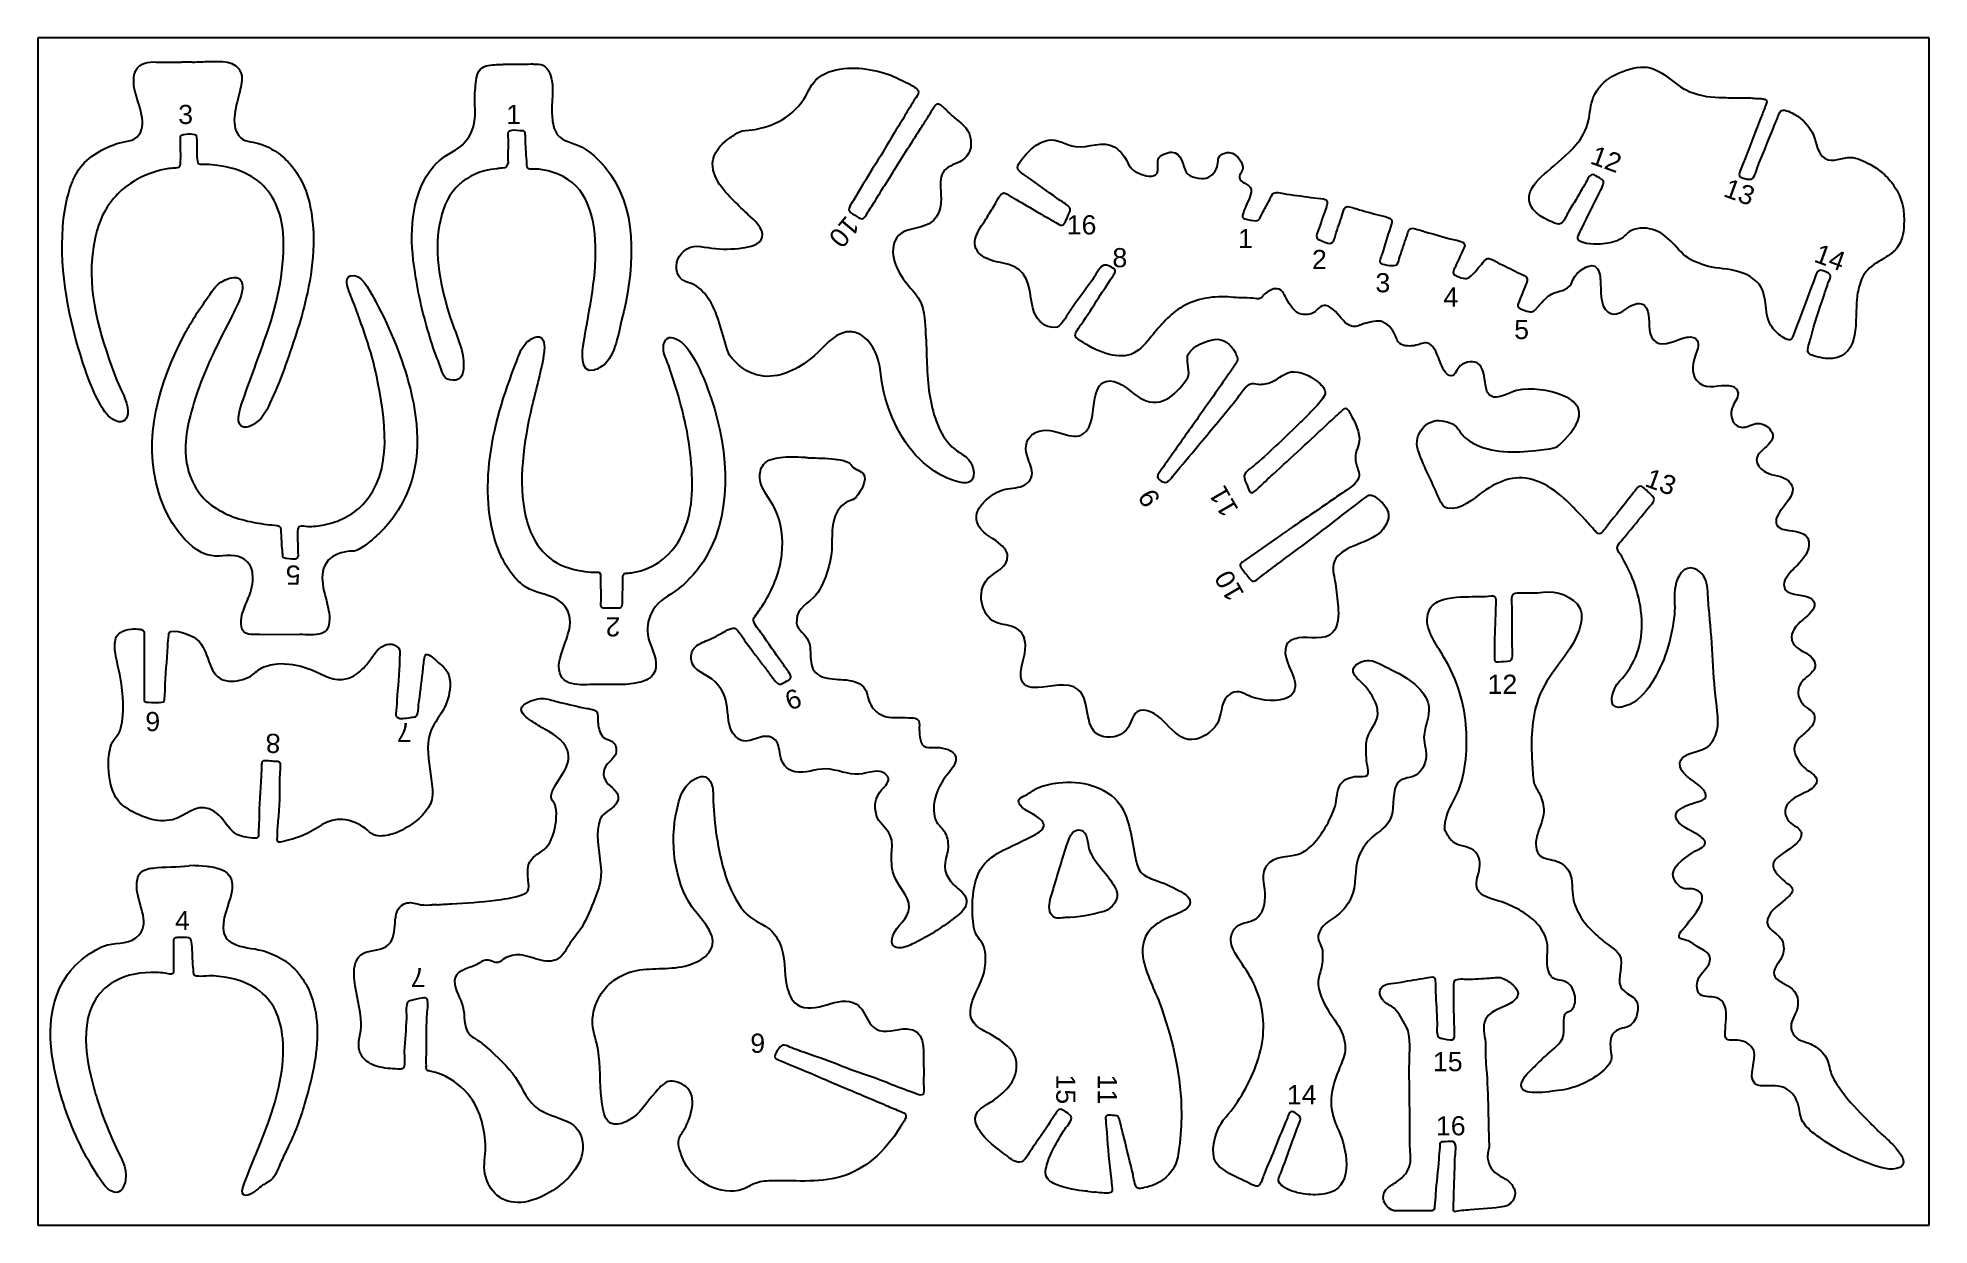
# Model space of a CAD drawing. Extents: x 4 to 350, y 73 to 290.
import ezdxf
from ezdxf.enums import TextEntityAlignment as Align

# ---------------------------------------------------------------- set-up
doc = ezdxf.new("R2010")
doc.units = 0
doc.layers.get('0').update_dxf_attribs({"true_color": 0xffffff})
doc.layers.add('Cut', color=7, linetype='Continuous', true_color=0xffffff)
doc.layers.add('Steg', color=5, linetype='Continuous', lineweight=25, true_color=0x0000ff)
doc.layers.add('Text', color=1, linetype='Continuous', lineweight=25, true_color=0xff0000)
doc.styles.add('textstyle0', font='')
doc.styles.add('textstyle1', font='')
doc.styles.add('textstyle10', font='')
doc.styles.add('textstyle11', font='')
doc.styles.add('textstyle12', font='')
doc.styles.add('textstyle13', font='')
doc.styles.add('textstyle14', font='')
doc.styles.add('textstyle15', font='')
doc.styles.add('textstyle16', font='')
doc.styles.add('textstyle17', font='')
doc.styles.add('textstyle18', font='')
doc.styles.add('textstyle19', font='')
doc.styles.add('textstyle2', font='')
doc.styles.add('textstyle20', font='')
doc.styles.add('textstyle21', font='')
doc.styles.add('textstyle22', font='')
doc.styles.add('textstyle23', font='')
doc.styles.add('textstyle24', font='')
doc.styles.add('textstyle25', font='')
doc.styles.add('textstyle26', font='')
doc.styles.add('textstyle27', font='')
doc.styles.add('textstyle28', font='')
doc.styles.add('textstyle29', font='')
doc.styles.add('textstyle3', font='')
doc.styles.add('textstyle30', font='')
doc.styles.add('textstyle31', font='')
doc.styles.add('textstyle4', font='')
doc.styles.add('textstyle5', font='')
doc.styles.add('textstyle6', font='')
doc.styles.add('textstyle7', font='')
doc.styles.add('textstyle8', font='')
doc.styles.add('textstyle9', font='')
doc.styles.get('textstyle0').set_extended_font_data('Arial')
doc.styles.get('textstyle1').set_extended_font_data('Arial')
doc.styles.get('textstyle10').set_extended_font_data('Arial')
doc.styles.get('textstyle11').set_extended_font_data('Arial')
doc.styles.get('textstyle12').set_extended_font_data('Arial')
doc.styles.get('textstyle13').set_extended_font_data('Arial')
doc.styles.get('textstyle14').set_extended_font_data('Arial')
doc.styles.get('textstyle15').set_extended_font_data('Arial')
doc.styles.get('textstyle16').set_extended_font_data('Arial')
doc.styles.get('textstyle17').set_extended_font_data('Arial')
doc.styles.get('textstyle18').set_extended_font_data('Arial')
doc.styles.get('textstyle19').set_extended_font_data('Arial')
doc.styles.get('textstyle2').set_extended_font_data('Arial')
doc.styles.get('textstyle20').set_extended_font_data('Arial')
doc.styles.get('textstyle21').set_extended_font_data('Arial')
doc.styles.get('textstyle22').set_extended_font_data('Arial')
doc.styles.get('textstyle23').set_extended_font_data('Arial')
doc.styles.get('textstyle24').set_extended_font_data('Arial')
doc.styles.get('textstyle25').set_extended_font_data('Arial')
doc.styles.get('textstyle26').set_extended_font_data('Arial')
doc.styles.get('textstyle27').set_extended_font_data('Arial')
doc.styles.get('textstyle28').set_extended_font_data('Arial')
doc.styles.get('textstyle29').set_extended_font_data('Arial')
doc.styles.get('textstyle3').set_extended_font_data('Arial')
doc.styles.get('textstyle30').set_extended_font_data('Arial')
doc.styles.get('textstyle31').set_extended_font_data('Arial')
doc.styles.get('textstyle4').set_extended_font_data('Arial')
doc.styles.get('textstyle5').set_extended_font_data('Arial')
doc.styles.get('textstyle6').set_extended_font_data('Arial')
doc.styles.get('textstyle7').set_extended_font_data('Arial')
doc.styles.get('textstyle8').set_extended_font_data('Arial')
doc.styles.get('textstyle9').set_extended_font_data('Arial')

msp = doc.modelspace()

# ---------------------------------------------------------------- texts
at = {"layer": 'Text'}
for s, style, p in [('3', 'textstyle1', (31, 276)), ('1', 'textstyle0', (91, 276)), ('16', 'textstyle30', (194.92, 255.81)), ('1', 'textstyle14', (224.91, 253.31)), ('8', 'textstyle31', (201.92, 249.81)), ('2', 'textstyle15', (238.43, 249.48)), ('3', 'textstyle16', (250.05, 245.23)), ('4', 'textstyle17', (262.49, 242.62)), ('5', 'textstyle18', (275.43, 236.68)), ('12', 'textstyle12', (271.92, 171.81)), ('4', 'textstyle4', (30.41, 128.62)), ('9', 'textstyle7', (135.67, 106.18)), ('15', 'textstyle23', (261.92, 102.81)), ('14', 'textstyle13', (235.2, 96.76)), ('16', 'textstyle24', (262.47, 91.09))]:
    msp.add_text(s, height=3.5, dxfattribs=dict(at, style=style)).set_placement(p, align=Align.MIDDLE_CENTER)
for s, rotation, style, p in [('12', 340, 'textstyle19', (290.92, 267.81)), ('13', 340, 'textstyle20', (315.31, 261.81)), ('10', 230, 'textstyle8', (151.5, 254.5)), ('14', 340, 'textstyle21', (331.87, 249.85)), ('11', 120, 'textstyle27', (220.87, 205.23)), ('13', 340, 'textstyle22', (300.92, 208.81)), ('9', 120, 'textstyle28', (207.27, 205.84)), ('5', 180, 'textstyle3', (50.68, 191.77)), ('10', 120, 'textstyle29', (221.92, 189.81)), ('2', 180, 'textstyle2', (109.19, 182.32)), ('6', 20, 'textstyle5', (142.16, 169.07)), ('6', 180, 'textstyle9', (25, 165)), ('8', 180, 'textstyle10', (47, 161)), ('7', 180, 'textstyle11', (71, 163)), ('7', 180, 'textstyle6', (73.56, 118.21)), ('15', 270, 'textstyle26', (192.05, 97.76)), ('11', 270, 'textstyle25', (199.64, 97.75))]:
    msp.add_text(s, height=3.5, rotation=rotation, dxfattribs=dict(at, style=style)).set_placement(p, align=Align.MIDDLE_CENTER)

# ---------------------------------------------------------------- linework, layer by layer
for p, q in [((350, 290), (3.96, 290)), ((3.96, 290), (3.96, 72.91)), ((350, 72.91), (350, 290)), ((3.96, 72.91), (350, 72.91))]:
    msp.add_line(p, q)
at = {"layer": 'Cut'}
msp.add_line((184.12, 180.91), (184.42, 180.21), dxfattribs=at)
for points in [[(273.71, 179), (273.71, 185.43)], [(51.91, 180.9), (45.65, 180.87)], [(23.41, 179.07), (23.41, 171.49)], [(263.05, 112.51), (263.05, 116.26)], [(257.57, 75.53), (253.64, 75.53)]]:
    msp.add_lwpolyline(points, dxfattribs=at)
for points in [[(21.6, 280.88), (21.4, 282.06), (21.42, 283.55), (22.2, 284.52)], [(22.2, 284.52), (23.18, 285.74), (24.74, 285.58), (26.1, 285.58)], [(26.1, 285.58), (26.69, 285.58), (27.26, 285.58), (27.83, 285.58)], [(27.83, 285.58), (28.52, 285.58), (29.35, 285.58), (30.03, 285.58)], [(31.66, 285.62), (31.91, 285.61), (32.06, 285.59), (32.34, 285.58)], [(32.34, 285.58), (33.29, 285.57), (34.29, 285.66), (35.21, 285.66)], [(35.21, 285.66), (37.28, 285.66), (40.3, 286.07), (41.17, 283.47)], [(84.01, 280.88), (84.16, 281.96), (84.13, 283.46), (84.96, 284.3)], [(84.96, 284.3), (85.64, 284.99), (87.02, 285.1), (87.89, 285.1)], [(89.33, 285.18), (89.87, 285.23), (90.6, 285.2), (91.16, 285.2)], [(91.16, 285.2), (91.6, 285.2), (91.81, 285.2), (92.21, 285.2)], [(92.21, 285.2), (93.01, 285.2), (93.46, 285.2), (94.13, 285.24)], [(94.13, 285.24), (94.42, 285.26), (94.62, 285.21), (94.9, 285.2)], [(94.9, 285.2), (95.38, 285.18), (95.89, 285.24), (96.34, 285)], [(96.34, 285), (96.97, 284.66), (97.42, 284.03), (97.67, 283.37)], [(146.33, 282.31), (147.71, 283.65), (149.56, 284.14), (151.41, 284.39)], [(151.41, 284.39), (154.89, 284.85), (159.28, 283.63), (161.45, 282.53)], [(288.55, 279.11), (289.89, 282.49), (293.75, 284.27), (297.16, 284.64)], [(297.16, 284.64), (300.5, 285), (302.81, 281.87), (305.51, 280.48)], [(22.45, 272.24), (24.15, 274.7), (22.03, 278.33), (21.6, 280.88)], [(41.17, 283.47), (41.51, 282.46), (41.13, 281.2), (40.9, 280.21)], [(83.31, 272.82), (84.46, 275.34), (83.67, 278.24), (84.01, 280.88)], [(97.67, 283.37), (98.62, 280.95), (97.79, 278.04), (98.05, 275.51)], [(143.76, 278.29), (144.73, 279.57), (145.16, 281.17), (146.33, 282.31)], [(162.35, 282.1), (163, 281.78), (163.78, 281.4), (164.37, 281)], [(164.37, 281), (164.68, 280.79), (165.1, 280.54), (165.1, 280.11)], [(305.51, 280.48), (307.41, 279.5), (309.55, 279.16), (311.66, 279.11)], [(40.9, 280.21), (40.33, 277.8), (39.07, 274.26), (40.75, 272.06)], [(140.67, 275.36), (141.87, 276.15), (142.9, 277.15), (143.76, 278.29)], [(164.43, 278.77), (163.82, 277.83), (163.16, 276.73), (162.6, 275.79)], [(165.1, 280.11), (165.1, 279.63), (164.7, 279.18), (164.43, 278.77)], [(167.41, 276.47), (167.67, 276.87), (167.99, 277.57), (168.35, 277.85)], [(168.35, 277.85), (168.65, 278.07), (168.91, 277.87), (169.17, 277.67)], [(169.17, 277.67), (169.74, 277.22), (170.26, 276.69), (170.8, 276.18)], [(287.66, 274.88), (287.98, 276.28), (288.02, 277.76), (288.55, 279.11)], [(311.66, 279.11), (312.76, 279.08), (313.82, 279.01), (314.93, 279.01)], [(314.93, 279.01), (315.81, 279.01), (316.73, 279.06), (317.62, 279)], [(317.62, 279), (317.9, 278.98), (318.12, 278.93), (318.39, 278.92)], [(318.39, 278.92), (318.63, 278.91), (318.82, 278.92), (319.06, 278.91)], [(319.06, 278.91), (319.32, 278.9), (319.59, 278.87), (319.83, 278.81)], [(320.12, 277.76), (319.85, 277.01), (319.56, 276.29), (319.25, 275.55)], [(319.83, 278.81), (320, 278.77), (320.17, 278.73), (320.25, 278.52)], [(320.25, 278.52), (320.34, 278.26), (320.22, 278.03), (320.12, 277.76)], [(323.02, 276.73), (323.67, 276.96), (324.82, 276.31), (325.4, 275.99)], [(98.05, 275.51), (98.16, 274.42), (98.34, 273.24), (98.99, 272.34)], [(135.2, 273.26), (137.15, 273.62), (139, 274.27), (140.67, 275.36)], [(162.6, 275.79), (162.01, 274.8), (161.31, 273.73), (160.72, 272.72)], [(164.05, 271.19), (164.62, 272.06), (165.13, 272.91), (165.68, 273.78)], [(165.68, 273.78), (166.2, 274.58), (166.88, 275.67), (167.41, 276.47)], [(170.8, 276.18), (171.81, 275.2), (173.26, 274.26), (174.06, 273.09)], [(285.32, 270.36), (286.49, 271.66), (287.26, 273.17), (287.66, 274.88)], [(319.25, 275.55), (318.24, 273.1), (317.3, 270.44), (316.31, 267.96)], [(318.85, 267), (319.83, 269.29), (320.7, 271.63), (321.67, 273.92)], [(321.67, 273.92), (321.98, 274.64), (322.26, 275.4), (322.56, 276.13)], [(322.56, 276.13), (322.66, 276.37), (322.77, 276.65), (323.02, 276.73)], [(325.4, 275.99), (326.9, 275.17), (328.21, 273.75), (328.85, 272.19)], [(11.08, 265.34), (12.72, 268.15), (15.44, 269.55), (18.42, 270.67)], [(18.42, 270.67), (19.79, 271.18), (21.55, 270.95), (22.45, 272.24)], [(30, 272), (29.89, 270.86), (30.12, 268.99), (30.03, 267.77)], [(33, 272.21), (32.32, 272.41), (30.54, 272.5), (30, 272)], [(33.13, 268.21), (33.13, 269.74), (33.17, 270.94), (33, 272.21)], [(40.75, 272.06), (41.56, 270.98), (43.13, 271.05), (44.33, 270.69)], [(44.33, 270.69), (45.91, 270.23), (47.63, 269.28), (48.84, 268.2)], [(80.89, 269.85), (81.95, 270.57), (82.77, 271.65), (83.31, 272.82)], [(90.18, 272.96), (89.89, 272.82), (89.96, 272.05), (90, 271.42)], [(90, 271.42), (90, 270), (89.93, 268.61), (90, 267.19)], [(92.12, 273.02), (91.44, 273.07), (90.83, 273.18), (90.18, 272.96)], [(92.98, 272.86), (92.79, 273.09), (92.37, 273), (92.12, 273.02)], [(93.17, 271.76), (93.16, 272.05), (93.18, 272.61), (92.98, 272.86)], [(93.43, 267.54), (93.28, 268.9), (93.22, 270.33), (93.17, 271.76)], [(98.99, 272.34), (99.89, 271.09), (102.19, 270.76), (103.53, 270.01)], [(103.53, 270.01), (105.66, 268.81), (107.41, 266.95), (108.79, 264.95)], [(127.44, 266.39), (127.21, 268.31), (128.36, 269.9), (129.73, 271.07)], [(129.73, 271.07), (130.11, 271.4), (130.46, 271.61), (130.88, 271.9)], [(130.88, 271.9), (131.45, 272.3), (132.2, 272.85), (132.9, 272.99)], [(132.9, 272.99), (133.61, 273.14), (134.47, 273.13), (135.2, 273.26)], [(160.72, 272.72), (159.42, 270.5), (158.07, 268.3), (156.7, 266.1)], [(159.09, 263.32), (160.73, 265.92), (162.35, 268.62), (164.05, 271.19)], [(174.06, 273.09), (174.67, 272.21), (174.82, 270.58), (174.55, 269.56)], [(186, 269.9), (186.8, 270.55), (187.75, 271.09), (188.79, 271.28)], [(188.79, 271.28), (190.53, 271.59), (192.05, 270.36), (193.78, 270.12)], [(193.78, 270.12), (196.17, 269.77), (198.86, 271.4), (200.99, 270.02)], [(200.99, 270.02), (201.57, 269.64), (202.11, 269.1), (202.56, 268.54)], [(280.15, 265.59), (281.92, 267.12), (283.76, 268.63), (285.32, 270.36)], [(328.85, 272.19), (329.42, 270.8), (329.56, 268.76), (330.98, 267.92)], [(30.04, 267.79), (30.01, 267.41), (30.06, 266.5), (29.73, 266.28)], [(33.42, 266.93), (33.19, 267.04), (33.17, 267.87), (33.13, 268.21)], [(34.74, 266.87), (34.25, 266.88), (33.83, 266.73), (33.42, 266.93)], [(36.85, 266.66), (36.15, 266.73), (35.43, 266.85), (34.74, 266.87)], [(42.7, 264.84), (40.92, 265.8), (38.85, 266.46), (36.85, 266.66)], [(48.84, 268.2), (49.62, 267.5), (50.32, 266.76), (50.94, 265.91)], [(72.66, 249.41), (71.98, 255.1), (72.49, 261.93), (76.34, 266.49)], [(76.34, 266.49), (77.64, 268.03), (79.29, 268.76), (80.89, 269.85)], [(90, 267.19), (89.81, 266.59), (89.59, 266.12), (88.99, 266.2)], [(93.61, 266.19), (93.36, 266.42), (93.48, 267.14), (93.43, 267.54)], [(172.62, 267.34), (171.53, 266.78), (170.19, 266.48), (169.53, 265.34)], [(174.55, 269.56), (174.27, 268.54), (173.53, 267.81), (172.62, 267.34)], [(183.2, 266.23), (183.18, 267.08), (184.41, 268.29), (184.97, 268.92)], [(184.97, 268.92), (185.3, 269.3), (185.6, 269.58), (186, 269.9)], [(202.56, 268.54), (203.15, 267.79), (203.44, 266.74), (204.09, 266.07)], [(208, 264.76), (209.48, 265.22), (208.6, 266.79), (208.94, 267.77)], [(208.94, 267.77), (209.2, 268.52), (210.61, 269.11), (211.36, 269.1)], [(211.36, 269.1), (213.34, 269.05), (213.4, 266.61), (214.08, 265.38)], [(217.7, 264.36), (218.82, 264.62), (219.58, 265.74), (219.82, 266.81)], [(219.82, 266.81), (219.91, 267.23), (219.83, 267.77), (220.03, 268.15)], [(220.03, 268.15), (220.45, 268.95), (221.71, 269.22), (222.51, 268.91)], [(222.51, 268.91), (223.4, 268.56), (224.6, 267.06), (224.4, 266.04)], [(316.31, 267.96), (316, 267.17), (315.66, 266.37), (315.37, 265.56)], [(317.65, 264.27), (318.27, 264.82), (318.53, 266.24), (318.85, 267)], [(330.98, 267.92), (332.32, 267.12), (334.17, 268.21), (335.59, 268.15)], [(335.59, 268.15), (336.82, 268.09), (338.1, 267.47), (339.14, 266.9)], [(339.14, 266.9), (339.97, 266.45), (340.84, 265.88), (341.54, 265.26)], [(8.53, 255.36), (8.73, 258.09), (9.21, 260.85), (10.18, 263.42)], [(10.18, 263.42), (10.43, 264.09), (10.72, 264.73), (11.08, 265.34)], [(25.43, 265.52), (22.88, 264.74), (20.49, 263.39), (18.62, 261.5)], [(27.92, 266.1), (27.09, 265.95), (26.24, 265.78), (25.43, 265.52)], [(29.73, 266.28), (28.83, 266.11), (28.28, 266.16), (27.92, 266.1)], [(44.14, 263.93), (43.68, 264.29), (43.21, 264.56), (42.7, 264.84)], [(48.84, 254.3), (48.59, 257.99), (47.06, 261.63), (44.14, 263.93)], [(50.94, 265.91), (51.9, 264.59), (52.64, 263.06), (53.19, 261.5)], [(82.42, 264.25), (81.72, 263.79), (81.1, 263.27), (80.51, 262.65)], [(85.69, 265.67), (84.52, 265.38), (83.41, 264.89), (82.42, 264.25)], [(87.99, 266.08), (87.22, 265.98), (86.44, 265.86), (85.69, 265.67)], [(88.99, 266.2), (88.35, 266.12), (88.35, 266.12), (87.99, 266.08)], [(94.61, 266.01), (94.24, 266.01), (93.86, 265.95), (93.61, 266.19)], [(97.3, 265.68), (96.44, 265.9), (95.49, 266.01), (94.61, 266.01)], [(103.68, 261.31), (102.25, 263.61), (99.88, 265.04), (97.3, 265.68)], [(108.79, 264.95), (114.03, 257.39), (112.9, 246.79), (110.77, 238.37)], [(132.61, 258.91), (130.59, 260.92), (127.81, 263.35), (127.44, 266.39)], [(156.7, 266.1), (155.49, 264.18), (154.34, 262.2), (153.18, 260.25)], [(158.34, 262.17), (158.59, 262.58), (158.83, 262.92), (159.09, 263.32)], [(169.53, 265.34), (168.95, 264.33), (169.11, 263.17), (169.16, 262.07)], [(183.69, 265.51), (183.47, 265.7), (183.21, 265.9), (183.2, 266.23)], [(185.13, 264.47), (184.74, 264.74), (184.07, 265.21), (183.69, 265.51)], [(190.42, 260.67), (188.7, 261.93), (186.88, 263.27), (185.13, 264.47)], [(204.09, 266.07), (204.75, 265.4), (206.21, 264.83), (207.14, 264.71)], [(207.14, 264.71), (207.41, 264.68), (207.74, 264.68), (208, 264.76)], [(214.08, 265.38), (214.59, 264.47), (216.77, 264.15), (217.7, 264.36)], [(224.4, 266.04), (224.28, 265.43), (223.58, 264.91), (223.9, 264.22)], [(223.9, 264.22), (224.35, 263.21), (226.14, 263.3), (225.94, 261.81)], [(276.83, 261.14), (277.18, 263.08), (278.74, 264.36), (280.15, 265.59)], [(286.93, 263.06), (286.4, 262.19), (285.92, 261.32), (285.4, 260.47)], [(288.23, 264.98), (287.6, 264.68), (287.3, 263.67), (286.93, 263.06)], [(288.99, 264.79), (288.77, 264.92), (288.52, 265.11), (288.23, 264.98)], [(290.3, 263.94), (290, 264.23), (289.39, 264.56), (288.99, 264.79)], [(289.69, 261.72), (289.94, 262.22), (290.73, 263.53), (290.3, 263.94)], [(315.37, 265.56), (315.23, 265.16), (315.05, 264.79), (315.51, 264.54)], [(315.51, 264.54), (315.98, 264.3), (317.26, 263.93), (317.65, 264.27)], [(341.54, 265.26), (342.31, 264.57), (342.97, 263.82), (343.56, 262.97)], [(18.62, 261.5), (17.5, 260.37), (16.49, 259), (15.81, 257.56)], [(53.19, 261.5), (53.92, 259.4), (54.12, 257.22), (54.33, 255.07)], [(80.51, 262.65), (78.72, 260.78), (77.97, 258.42), (77.47, 255.93)], [(105.94, 253.05), (105.74, 255.95), (105.23, 258.82), (103.68, 261.31)], [(153.18, 260.25), (152.81, 259.63), (151.89, 258.65), (152.67, 258.05)], [(156, 258.43), (156.83, 259.68), (157.57, 260.89), (158.34, 262.17)], [(169.16, 262.07), (169.25, 260.04), (169.38, 258.16), (167.82, 256.61)], [(178.82, 259.12), (179.26, 259.81), (179.77, 261.11), (180.45, 261.56)], [(180.45, 261.56), (180.75, 261.76), (181.02, 261.56), (181.29, 261.4)], [(181.29, 261.4), (181.79, 261.1), (182.41, 260.75), (182.93, 260.45)], [(182.93, 260.45), (184.22, 259.71), (185.58, 258.91), (186.86, 258.14)], [(192.76, 258.9), (192.26, 259.63), (191.14, 260.15), (190.42, 260.67)], [(225.94, 261.81), (225.78, 260.68), (225.02, 259.45), (224.63, 258.35)], [(227.91, 257.78), (228.38, 258.68), (228.87, 259.57), (229.36, 260.47)], [(229.36, 260.47), (229.55, 260.82), (229.74, 261.41), (230.12, 261.61)], [(230.12, 261.61), (230.64, 261.9), (231.83, 261.51), (232.4, 261.43)], [(232.4, 261.43), (234.1, 261.2), (235.8, 260.98), (237.49, 260.74)], [(237.49, 260.74), (238.15, 260.65), (239.15, 260.68), (239.68, 260.41)], [(239.68, 260.41), (240.06, 260.22), (239.74, 259.17), (239.59, 258.74)], [(281.11, 256.28), (279.2, 257.05), (276.38, 258.6), (276.83, 261.14)], [(285.4, 260.47), (284.89, 259.65), (284.4, 258.8), (283.9, 257.97)], [(286.51, 255.28), (287.51, 257.4), (288.63, 259.59), (289.69, 261.72)], [(343.56, 262.97), (345.02, 260.84), (345.57, 258.32), (345.39, 255.76)], [(15.81, 257.56), (14.66, 255.12), (14.15, 252.46), (13.9, 249.79)], [(133.95, 257.66), (133.51, 258.1), (133.05, 258.47), (132.61, 258.91)], [(136.5, 253.53), (136.92, 255.15), (134.95, 256.67), (133.95, 257.66)], [(152.67, 258.05), (153.11, 257.72), (153.72, 257.37), (154.2, 257.11)], [(154.2, 257.11), (154.43, 256.98), (154.69, 256.84), (154.96, 256.98)], [(154.96, 256.98), (155.46, 257.24), (155.69, 257.95), (156, 258.43)], [(167.82, 256.61), (165.87, 254.66), (162.14, 255.69), (160.87, 253.05)], [(176.49, 250.33), (174.1, 252.34), (176.14, 254.88), (177.38, 256.82)], [(177.38, 256.82), (177.88, 257.59), (178.32, 258.33), (178.82, 259.12)], [(186.86, 258.14), (187.79, 257.59), (188.74, 257.09), (189.65, 256.55)], [(189.65, 256.55), (189.99, 256.35), (190.45, 256.06), (190.8, 255.9)], [(191.76, 256.06), (191.95, 256.34), (192.59, 257.75), (192.75, 258.16)], [(192.75, 258.16), (192.85, 258.42), (192.94, 258.65), (192.76, 258.9)], [(224.63, 258.35), (224.51, 258.01), (224.28, 257.53), (224.39, 257.22)], [(224.39, 257.22), (224.47, 257.02), (224.62, 256.97), (224.81, 256.92)], [(224.81, 256.92), (225.33, 256.8), (226.3, 256.53), (226.83, 256.54)], [(226.83, 256.54), (227.49, 256.55), (227.67, 257.31), (227.91, 257.78)], [(239.59, 258.74), (239.12, 257.44), (238.69, 256.1), (238.23, 254.8)], [(241.37, 253.94), (241.76, 255.15), (242.23, 256.38), (242.63, 257.59)], [(242.63, 257.59), (242.8, 258.08), (242.83, 258.73), (243.21, 259.06)], [(243.21, 259.06), (243.52, 259.34), (244.84, 258.87), (245.28, 258.72)], [(245.28, 258.72), (246.63, 258.29), (248.03, 257.94), (249.41, 257.57)], [(249.41, 257.57), (249.98, 257.42), (250.92, 257.28), (251.41, 256.98)], [(251.41, 256.98), (251.97, 256.64), (251.59, 255.88), (251.43, 255.38)], [(282.63, 256.03), (282.22, 255.78), (281.53, 256.12), (281.11, 256.28)], [(283.9, 257.97), (283.55, 257.39), (283.21, 256.38), (282.63, 256.03)], [(12.22, 230.6), (9.62, 238.41), (7.93, 247.1), (8.53, 255.36)], [(45.91, 236.07), (47.92, 241.86), (49.26, 248.25), (48.84, 254.3)], [(54.33, 255.07), (54.36, 254.74), (54.4, 254.52), (54.41, 254.2)], [(54.41, 253.53), (54.41, 253.13), (54.41, 252.6), (54.4, 252.19)], [(54.41, 254.2), (54.41, 253.95), (54.41, 253.76), (54.41, 253.53)], [(77.47, 255.93), (76.37, 250.4), (77.76, 244.16), (79.42, 238.85)], [(103.83, 234.34), (104.85, 240.53), (106.37, 246.74), (105.94, 253.05)], [(132.9, 251.59), (134.09, 251.76), (136.14, 252.16), (136.5, 253.53)], [(160.87, 253.05), (159.49, 250.2), (161.5, 246.73), (163.34, 244.61)], [(190.8, 255.9), (191.22, 255.7), (191.45, 255.6), (191.76, 256.06)], [(238.23, 254.8), (238.08, 254.37), (237.81, 253.87), (237.95, 253.47)], [(237.95, 253.47), (238.03, 253.22), (238.24, 253.13), (238.46, 253.04)], [(238.46, 253.04), (238.92, 252.86), (239.92, 252.42), (240.38, 252.41)], [(240.38, 252.41), (241.03, 252.41), (241.19, 253.37), (241.37, 253.94)], [(251.43, 255.38), (250.91, 253.75), (250.42, 252.1), (249.89, 250.48)], [(253.16, 250), (253.58, 251.22), (254, 252.43), (254.4, 253.65)], [(254.4, 253.65), (254.59, 254.21), (254.73, 255.3), (255.46, 255.18)], [(255.46, 255.18), (256.16, 255.06), (257.07, 254.76), (257.77, 254.55)], [(257.77, 254.55), (259.39, 254.08), (261.03, 253.61), (262.67, 253.18)], [(262.67, 253.18), (263.19, 253.04), (264.81, 252.84), (265.01, 252.29)], [(285.85, 253.01), (285.61, 253.28), (285.7, 253.55), (285.81, 253.84)], [(285.81, 253.84), (285.98, 254.28), (286.3, 254.85), (286.51, 255.28)], [(290.34, 252.33), (289.26, 252.2), (286.58, 252.22), (285.85, 253.01)], [(293.7, 253.34), (292.73, 252.65), (291.5, 252.47), (290.34, 252.33)], [(295.43, 254.73), (294.73, 254.38), (294.32, 253.78), (293.7, 253.34)], [(299.94, 254.79), (298.56, 255.32), (296.77, 255.4), (295.43, 254.73)], [(306.86, 249.17), (304.08, 250.55), (302.82, 253.69), (299.94, 254.79)], [(345.39, 255.76), (345.29, 254.19), (345.06, 252.81), (344.07, 251.53)], [(13.9, 249.79), (13.18, 242.24), (15.75, 234.28), (18.44, 227.34)], [(54.4, 252.19), (54.33, 249.24), (53.89, 246.25), (53.27, 243.36)], [(75.09, 237.32), (73.96, 241.29), (73.15, 245.3), (72.66, 249.41)], [(121.18, 246.53), (120.33, 248.05), (120.9, 249.93), (122.15, 251.02)], [(122.15, 251.02), (123.74, 252.41), (125.38, 251.77), (127.23, 251.55)], [(127.23, 251.55), (129.08, 251.32), (131.05, 251.32), (132.9, 251.59)], [(182.35, 248.28), (180.37, 249.14), (178.25, 248.85), (176.49, 250.33)], [(249.89, 250.48), (249.72, 249.96), (249.18, 248.9), (249.8, 248.69)], [(252.6, 248.52), (252.94, 248.85), (253.01, 249.55), (253.16, 250)], [(264.67, 251.15), (264.21, 250.16), (263.74, 249.17), (263.31, 248.17)], [(265.01, 252.29), (265.14, 251.91), (264.83, 251.49), (264.67, 251.15)], [(268.14, 248.65), (268.44, 248.97), (268.74, 249.52), (269.2, 249.64)], [(269.2, 249.64), (269.73, 249.79), (270.56, 249.15), (271.02, 248.92)], [(342.6, 250.22), (341.42, 249.43), (340.1, 248.83), (339.05, 247.87)], [(344.07, 251.53), (343.63, 250.97), (343.18, 250.61), (342.6, 250.22)], [(37.9, 245.58), (38.76, 245.98), (40.12, 246.58), (40.95, 245.82)], [(40.95, 245.82), (41.83, 245.02), (41.26, 243.05), (40.87, 242.11)], [(60.48, 245.19), (60.42, 245.68), (60.59, 246.32), (61.12, 246.47)], [(61.12, 246.47), (63.23, 247.07), (64.59, 243.88), (65.36, 242.5)], [(124.07, 244.82), (123.06, 245.34), (121.81, 245.41), (121.18, 246.53)], [(184.29, 246.73), (183.82, 247.36), (183.09, 247.95), (182.35, 248.28)], [(186.27, 239.81), (185.41, 242.03), (185.75, 244.77), (184.29, 246.73)], [(196.9, 245.77), (195.52, 243.84), (194.03, 241.86), (192.69, 239.91)], [(198.88, 248.4), (198.08, 247.9), (197.45, 246.54), (196.9, 245.77)], [(198.06, 242.5), (198.83, 243.72), (199.73, 245.04), (200.51, 246.25)], [(200.88, 247.75), (200.36, 248.12), (199.33, 248.67), (198.88, 248.4)], [(200.51, 246.25), (200.8, 246.7), (201.39, 247.39), (200.88, 247.75)], [(249.8, 248.69), (250.31, 248.52), (252.2, 248.13), (252.6, 248.52)], [(263.31, 248.17), (263.08, 247.64), (262.61, 246.94), (263.25, 246.59)], [(263.25, 246.59), (263.73, 246.33), (265.03, 245.82), (265.55, 246.06)], [(265.55, 246.06), (266.51, 246.52), (267.4, 247.88), (268.14, 248.65)], [(271.02, 248.92), (272.24, 248.31), (273.47, 247.74), (274.68, 247.12)], [(274.68, 247.12), (275.23, 246.84), (275.85, 246.67), (276.28, 246.28)], [(276.28, 246.28), (276.64, 245.95), (276.34, 245.23), (276.17, 244.81)], [(284.27, 244.63), (284.65, 245.01), (284.66, 245.51), (284.9, 245.96)], [(284.9, 245.96), (285.43, 246.96), (287.55, 248.85), (288.8, 248.24)], [(288.8, 248.24), (289.68, 247.8), (289.8, 246.54), (289.86, 245.67)], [(318.48, 245.38), (315.42, 248.43), (310.55, 247.33), (307.92, 248.81)], [(330.11, 247.5), (329.43, 247.61), (329.02, 245.91), (328.8, 245.29)], [(331.88, 246.7), (331.69, 247.11), (330.62, 247.42), (330.11, 247.5)], [(331.61, 245.38), (331.76, 245.78), (332.06, 246.29), (331.88, 246.7)], [(339.05, 247.87), (338.24, 247.13), (337.65, 246.13), (337.36, 245.1)], [(34.83, 242.21), (35.67, 243.42), (36.54, 244.94), (37.9, 245.58)], [(53.27, 243.36), (52.31, 238.85), (50.83, 234.55), (49.29, 230.22)], [(61.55, 242.02), (61.16, 243.03), (60.61, 244.09), (60.48, 245.19)], [(65.36, 242.5), (68.07, 237.64), (70.3, 232.34), (71.8, 226.95)], [(126.78, 242.11), (126.06, 243.2), (125.23, 244.22), (124.07, 244.82)], [(163.34, 244.61), (164.14, 243.68), (164.98, 242.77), (165.49, 241.63)], [(194.84, 237.6), (195.93, 239.25), (197.03, 240.86), (198.06, 242.5)], [(222.22, 242.58), (219.26, 242.86), (215.96, 242.38), (213.38, 240.87)], [(226.25, 242.4), (224.9, 242.46), (223.54, 242.46), (222.22, 242.58)], [(227.68, 242.42), (227.17, 242.13), (226.96, 242.37), (226.25, 242.4)], [(228.47, 243.17), (228.18, 242.96), (228.01, 242.61), (227.68, 242.42)], [(230.29, 244.14), (229.67, 244.07), (228.91, 243.51), (228.47, 243.17)], [(232.43, 242.31), (231.99, 243.18), (231.44, 244.26), (230.29, 244.14)], [(235.19, 239.46), (233.78, 239.75), (233.01, 241.15), (232.43, 242.31)], [(276.17, 244.81), (275.74, 243.73), (275.27, 242.63), (274.86, 241.54)], [(278.44, 240.87), (279.01, 241.52), (279.77, 242.3), (280.44, 242.84)], [(280.44, 242.84), (281.58, 243.75), (283.19, 243.55), (284.27, 244.63)], [(289.86, 245.67), (289.97, 244.01), (289.71, 240.99), (291.21, 239.88)], [(321.06, 237.41), (319.49, 240), (320.75, 243.1), (318.48, 245.38)], [(328.8, 245.29), (327.85, 242.73), (326.8, 240.04), (325.84, 237.51)], [(328.33, 235.1), (328.93, 237.71), (329.87, 240.26), (330.72, 242.79)], [(330.72, 242.79), (331.01, 243.66), (331.28, 244.53), (331.61, 245.38)], [(337.36, 245.1), (337.08, 244.15), (336.85, 243.2), (336.76, 242.21)], [(32.52, 238.76), (33.24, 239.92), (34.06, 241.1), (34.83, 242.21)], [(39.46, 239.14), (38.4, 237.03), (37.32, 234.92), (36.3, 232.81)], [(40.87, 242.11), (40.46, 241.09), (39.95, 240.12), (39.46, 239.14)], [(65.96, 228.01), (65, 232.78), (63.28, 237.52), (61.55, 242.02)], [(79.42, 238.85), (80.24, 236.22), (81.85, 233.17), (81.85, 230.41)], [(130.31, 232.42), (129.06, 235.68), (128.75, 239.13), (126.78, 242.11)], [(165.49, 241.63), (166.26, 239.91), (166.26, 237.83), (166.39, 235.97)], [(190.03, 237.03), (188.25, 237), (186.88, 238.23), (186.27, 239.81)], [(192.69, 239.91), (192.13, 239.09), (191.14, 237.05), (190.03, 237.03)], [(213.38, 240.87), (211.04, 239.5), (209.39, 237.45), (207.67, 235.39)], [(237.4, 239.78), (236.81, 239.37), (235.88, 239.33), (235.19, 239.46)], [(239.61, 241.07), (238.72, 241.25), (238.03, 240.22), (237.4, 239.78)], [(242.78, 238.37), (241.88, 239.26), (240.96, 240.8), (239.61, 241.07)], [(274.86, 241.54), (274.68, 241.07), (274.61, 240.72), (275.16, 240.48)], [(275.16, 240.48), (275.75, 240.23), (277, 239.75), (277.54, 239.97)], [(277.54, 239.97), (277.87, 240.1), (278.2, 240.59), (278.44, 240.87)], [(291.21, 239.88), (293.33, 238.29), (295.3, 241.98), (297.35, 241.37)], [(297.35, 241.37), (298.2, 241.11), (298.56, 240.14), (298.67, 239.33)], [(298.67, 239.33), (298.88, 237.76), (298.45, 235.32), (300.04, 234.35)], [(336.76, 242.21), (336.42, 238.69), (337.43, 231.89), (332.32, 231.37)], [(26.1, 206.8), (23.01, 216.75), (26.16, 226.92), (30.78, 235.78)], [(30.78, 235.78), (31.31, 236.8), (31.93, 237.79), (32.52, 238.76)], [(41.23, 223.02), (42.77, 227.39), (44.39, 231.7), (45.91, 236.07)], [(76.78, 232.04), (76.12, 233.72), (75.59, 235.56), (75.09, 237.32)], [(92.92, 233.77), (93.46, 234.43), (94.41, 235.19), (95.28, 235.34)], [(95.28, 235.34), (96.72, 235.59), (96.71, 233.42), (96.58, 232.52)], [(110.77, 238.37), (110.04, 235.5), (109.56, 231.27), (106.8, 229.72)], [(151.89, 236.22), (149.37, 235.74), (147.84, 233.45), (146.04, 231.9)], [(154.48, 235.74), (153.73, 236.19), (152.76, 236.38), (151.89, 236.22)], [(157.15, 232.62), (156.54, 233.83), (155.68, 235.02), (154.48, 235.74)], [(166.39, 235.97), (166.65, 232.25), (166.5, 228.53), (167.1, 224.84)], [(193.77, 235.59), (193.7, 236.19), (194.5, 237.1), (194.84, 237.6)], [(195.13, 234.37), (194.66, 234.67), (193.83, 235.02), (193.77, 235.59)], [(207.67, 235.39), (206.76, 234.3), (205.74, 233), (204.45, 232.35)], [(244.32, 237.28), (243.68, 237.46), (243.22, 237.93), (242.78, 238.37)], [(246.33, 237.63), (245.66, 237.4), (245.04, 237.07), (244.32, 237.28)], [(249.6, 238.17), (248.73, 238.3), (247.17, 237.92), (246.33, 237.63)], [(252.26, 235.78), (251.8, 236.72), (250.74, 238), (249.6, 238.17)], [(253.44, 233.94), (252.6, 234.34), (252.63, 235.03), (252.26, 235.78)], [(305.13, 235.14), (305.82, 235.3), (306.74, 235.48), (307.33, 234.97)], [(323.1, 235.36), (322.31, 235.89), (321.55, 236.6), (321.06, 237.41)], [(324.34, 234.76), (323.89, 234.82), (323.48, 235.1), (323.1, 235.36)], [(325.11, 235.59), (324.96, 235.19), (324.84, 234.7), (324.34, 234.76)], [(325.84, 237.51), (325.6, 236.86), (325.34, 236.22), (325.11, 235.59)], [(36.3, 232.81), (34.48, 229.05), (32.94, 225.08), (31.87, 221.01)], [(77.82, 229.26), (77.48, 230.18), (77.14, 231.13), (76.78, 232.04)], [(91.14, 229.74), (91.63, 230.99), (92.08, 232.71), (92.92, 233.77)], [(96.58, 232.52), (96.13, 229.19), (95.1, 225.91), (94.36, 222.64)], [(105.74, 229.25), (103, 228.51), (103.59, 232.87), (103.83, 234.34)], [(118.44, 232.81), (118.33, 233.43), (118.46, 234.3), (118.86, 234.8)], [(119.46, 229.83), (119.13, 230.8), (118.61, 231.8), (118.44, 232.81)], [(118.86, 234.8), (119.2, 235.24), (119.71, 235.28), (120.23, 235.13)], [(120.23, 235.13), (121.39, 234.8), (122.43, 233.79), (123.09, 232.81)], [(123.09, 232.81), (124.54, 230.67), (125.59, 228.33), (126.51, 225.9)], [(132.51, 229.94), (131.79, 230.54), (130.66, 231.49), (130.31, 232.42)], [(146.04, 231.9), (143.59, 229.81), (140.73, 228.1), (137.41, 228.11)], [(158.75, 225.23), (158.15, 227.63), (158.26, 230.4), (157.15, 232.62)], [(200.03, 232.12), (198.28, 232.53), (196.61, 233.4), (195.13, 234.37)], [(204.45, 232.35), (203.08, 231.67), (201.48, 231.77), (200.03, 232.12)], [(214.51, 228.28), (214.71, 229.41), (213.94, 231.23), (214.47, 232.22)], [(214.47, 232.22), (215.21, 233.62), (217.76, 234.61), (219.24, 234.87)], [(219.24, 234.87), (220.89, 235.16), (222.33, 233.87), (223.01, 232.51)], [(223.01, 232.51), (223.3, 231.94), (223.63, 231.29), (223.31, 230.69)], [(256.42, 233.87), (255.48, 233.62), (254.35, 233.51), (253.44, 233.94)], [(258.53, 234.1), (257.87, 234.43), (257.08, 234.04), (256.42, 233.87)], [(259.71, 232.7), (259.44, 233.23), (259.09, 233.82), (258.53, 234.1)], [(261.01, 229.63), (260.51, 230.62), (260.2, 231.72), (259.71, 232.7)], [(300.04, 234.35), (301.54, 233.43), (303.65, 234.79), (305.13, 235.14)], [(307.31, 232.22), (306.8, 230.7), (306.35, 228.83), (307.41, 227.42)], [(307.33, 234.97), (308.13, 234.28), (307.58, 233.03), (307.31, 232.22)], [(327.92, 232.43), (327.56, 233.09), (328.18, 234.43), (328.33, 235.1)], [(328.86, 231.87), (328.51, 231.99), (328.1, 232.08), (327.92, 232.43)], [(332.32, 231.37), (331.16, 231.26), (329.96, 231.52), (328.86, 231.87)], [(15.34, 223.02), (14.01, 225.41), (13.08, 227.99), (12.22, 230.6)], [(49.29, 230.22), (48.53, 228.09), (47.69, 225.92), (46.73, 223.88)], [(78.53, 227.86), (78.18, 228.19), (77.99, 228.81), (77.82, 229.26)], [(81.85, 230.41), (81.85, 229.32), (81.85, 227.6), (80.41, 227.44)], [(86.45, 211.12), (86.96, 217.5), (88.81, 223.81), (91.14, 229.74)], [(106.8, 229.72), (106.45, 229.53), (106.12, 229.35), (105.74, 229.25)], [(121.37, 223.79), (120.79, 225.82), (120.14, 227.83), (119.46, 229.83)], [(137.41, 228.11), (135.66, 228.11), (133.81, 228.86), (132.51, 229.94)], [(223.31, 230.69), (222.76, 229.67), (221.98, 228.77), (221.32, 227.8)], [(229.71, 227.08), (231.21, 227.68), (232.1, 229), (233.84, 228.95)], [(233.84, 228.95), (235.55, 228.91), (237.33, 227.86), (238.55, 226.73)], [(262.19, 228.25), (261.62, 228.45), (261.26, 229.12), (261.01, 229.63)], [(263.98, 229.81), (263.53, 229.24), (263.2, 227.89), (262.19, 228.25)], [(267.28, 230.55), (266.34, 231.06), (264.63, 230.64), (263.98, 229.81)], [(268.81, 226.55), (268.58, 227.88), (268.64, 229.8), (267.28, 230.55)], [(18.44, 227.34), (19.11, 225.6), (20.39, 223.65), (20.44, 221.77)], [(63.42, 204.69), (69.23, 210.65), (67.43, 220.7), (65.96, 228.01)], [(71.8, 226.95), (73.57, 220.58), (74.28, 212.91), (71.49, 206.71)], [(80.41, 227.44), (79.8, 227.38), (78.98, 227.41), (78.53, 227.86)], [(126.51, 225.9), (130.12, 216.33), (131.52, 204.3), (126.24, 195.1)], [(166.77, 211.66), (162.5, 215.05), (160.06, 220), (158.75, 225.23)], [(197.35, 224.15), (197.57, 225.32), (198.09, 226.8), (199.35, 227.17)], [(199.35, 227.17), (201.38, 227.75), (203.55, 225.6), (205.02, 224.54)], [(209.92, 223.68), (211.39, 224.25), (212.67, 225.63), (213.62, 226.84)], [(213.62, 226.84), (213.93, 227.24), (214.42, 227.76), (214.51, 228.28)], [(221.32, 227.8), (220.08, 226), (218.83, 224.21), (217.55, 222.42)], [(222.79, 223.29), (223.63, 224.3), (224.56, 226), (225.68, 226.68)], [(225.68, 226.68), (226.09, 226.94), (226.75, 226.69), (227.21, 226.66)], [(227.21, 226.66), (228.04, 226.6), (228.95, 226.77), (229.71, 227.08)], [(238.55, 226.73), (239.13, 226.2), (239.74, 225.45), (239.38, 224.63)], [(269.78, 224.52), (269.11, 224.93), (268.93, 225.84), (268.81, 226.55)], [(274.48, 225.51), (273.21, 225.22), (271.04, 223.75), (269.78, 224.52)], [(282.94, 224.63), (280.43, 225.6), (277.14, 226.11), (274.48, 225.51)], [(307.41, 227.42), (308.79, 225.59), (310.89, 226.45), (312.72, 226.46)], [(312.72, 226.46), (313.47, 226.46), (314.29, 226.36), (314.79, 225.69)], [(314.79, 225.69), (315.4, 224.85), (314.69, 223.85), (314.29, 223.1)], [(18.23, 219.97), (16.85, 220.54), (16.04, 221.76), (15.34, 223.02)], [(20.44, 221.77), (20.47, 220.36), (19.67, 219.37), (18.23, 219.97)], [(41.64, 218.81), (39.99, 219.07), (40.9, 222.07), (41.23, 223.02)], [(46.73, 223.88), (45.92, 222.14), (45.34, 220.55), (43.66, 219.47)], [(94.36, 222.64), (92.88, 216.1), (91.69, 208.91), (93.27, 202.29)], [(123.68, 208.24), (123.68, 213.54), (122.81, 218.69), (121.37, 223.79)], [(167.1, 224.84), (167.62, 221.59), (168.59, 218.12), (170.81, 215.63)], [(195.22, 217.58), (197.1, 218.94), (196.95, 222.1), (197.35, 224.15)], [(205.02, 224.54), (206.52, 223.46), (208.14, 222.98), (209.92, 223.68)], [(217.55, 222.42), (216.84, 221.43), (216.19, 220.43), (215.46, 219.44)], [(216.16, 215.31), (218.38, 217.97), (220.56, 220.62), (222.79, 223.29)], [(237.49, 222.23), (236.67, 221.39), (235.86, 220.55), (235, 219.72)], [(239.38, 224.63), (238.98, 223.75), (238.17, 222.92), (237.49, 222.23)], [(240.18, 219.65), (240.92, 220.33), (241.82, 221.17), (242.59, 221.85)], [(242.59, 221.85), (242.79, 222.04), (242.98, 222.27), (243.25, 222.27)], [(243.25, 222.27), (243.49, 222.27), (243.63, 222.02), (243.74, 221.84)], [(243.74, 221.84), (244.57, 220.53), (245.68, 218.4), (245.75, 216.75)], [(285.76, 222.33), (285.24, 223.46), (284.05, 224.19), (282.94, 224.63)], [(283.32, 216.56), (284.59, 217.86), (286.67, 220.32), (285.76, 222.33)], [(314.29, 223.1), (313.77, 222.12), (313.57, 220.93), (314.1, 219.93)], [(31.87, 221.01), (30.95, 217.51), (30.51, 213.53), (31.77, 210.07)], [(43.66, 219.47), (43.08, 219.1), (42.37, 218.7), (41.64, 218.81)], [(186.48, 217.83), (188.26, 218.74), (189.99, 218.01), (191.76, 217.51)], [(215.46, 219.44), (214.85, 218.62), (214.28, 217.79), (213.68, 216.95)], [(235, 219.72), (232.34, 217.19), (229.62, 214.5), (226.83, 212.09)], [(229.95, 210.21), (233.38, 213.32), (236.82, 216.51), (240.18, 219.65)], [(256.46, 214.74), (255.59, 217.48), (258.05, 220.47), (260.84, 219.98)], [(260.84, 219.98), (261.59, 219.84), (262.72, 219.6), (263.3, 219.09)], [(263.3, 219.09), (263.84, 218.63), (264.16, 217.87), (264.66, 217.34)], [(314.1, 219.93), (314.5, 219.17), (315.14, 218.78), (315.89, 218.78)], [(315.89, 218.78), (316.21, 218.78), (316.44, 218.82), (316.76, 218.94)], [(316.76, 218.94), (317.86, 219.36), (318.77, 219.84), (319.93, 219.2)], [(320.99, 218.29), (322.82, 215.73), (318, 214.74), (318.46, 212.53)], [(319.93, 219.2), (320.34, 218.97), (320.71, 218.68), (320.99, 218.29)], [(170.81, 215.63), (171.84, 214.48), (173.29, 213.89), (174.31, 212.82)], [(185.36, 212.43), (184.7, 213.92), (184.34, 215.81), (185.55, 217.13)], [(185.55, 217.13), (185.82, 217.42), (186.13, 217.65), (186.48, 217.83)], [(191.76, 217.51), (192.82, 217.21), (194.27, 216.9), (195.22, 217.58)], [(211.83, 210.13), (213.29, 211.84), (214.72, 213.59), (216.16, 215.31)], [(213.68, 216.95), (213.07, 216.09), (212.46, 215.19), (211.86, 214.35)], [(245.75, 216.75), (245.81, 215.49), (244.96, 214.44), (245.02, 213.2)], [(259.95, 206.67), (258.8, 209.33), (257.33, 211.98), (256.46, 214.74)], [(264.66, 217.34), (265.19, 216.77), (265.81, 216.3), (266.51, 215.92)], [(266.51, 215.92), (269.97, 214.04), (274.22, 214.1), (278.04, 214.56)], [(278.04, 214.56), (279.23, 214.7), (280.91, 214.75), (281.98, 215.31)], [(281.98, 215.31), (282.51, 215.6), (282.91, 216.14), (283.32, 216.56)], [(88.94, 194.81), (86.48, 199.8), (86.01, 205.65), (86.45, 211.12)], [(136.07, 209.49), (136.01, 210.35), (136.18, 211.29), (136.71, 211.98)], [(136.71, 211.98), (137.43, 212.91), (138.71, 213.14), (139.8, 213.29)], [(139.8, 213.29), (141.12, 213.47), (142.79, 213.38), (144.12, 213.33)], [(144.12, 213.33), (144.42, 213.31), (144.7, 213.25), (144.99, 213.24)], [(144.99, 213.24), (146.57, 213.17), (148.14, 213.17), (149.78, 212.97)], [(149.78, 212.97), (150.6, 212.87), (151.54, 212.76), (152.28, 212.37)], [(152.28, 212.37), (152.72, 212.14), (152.81, 211.77), (153.16, 211.45)], [(153.16, 211.45), (153.82, 210.85), (155, 210.83), (155.21, 209.78)], [(171.66, 209.01), (169.89, 209.59), (168.22, 210.51), (166.77, 211.66)], [(174.31, 212.82), (175.19, 211.89), (175.81, 209.08), (174.16, 208.68)], [(185.51, 209.17), (186.15, 210.15), (185.79, 211.46), (185.36, 212.43)], [(209.62, 211.18), (209.32, 210.77), (208.82, 210.25), (208.82, 209.74)], [(211.86, 214.35), (211.12, 213.32), (210.37, 212.23), (209.62, 211.18)], [(226.83, 212.09), (226.26, 211.59), (224.8, 210.71), (224.68, 209.93)], [(245.02, 213.2), (245.06, 212.52), (245.21, 211.82), (245.44, 211.18)], [(245.44, 211.18), (245.58, 210.79), (245.8, 210.34), (245.74, 209.93)], [(318.46, 212.53), (318.63, 211.65), (319.37, 211.01), (320.12, 210.6)], [(31.77, 210.07), (32.36, 208.43), (33.21, 206.89), (34.45, 205.65)], [(119.35, 195.59), (122.63, 198.96), (123.68, 203.66), (123.68, 208.24)], [(138.81, 203.93), (137.94, 205.82), (136.23, 207.31), (136.07, 209.49)], [(155.21, 209.78), (155.46, 208.6), (154.23, 206.42), (153.3, 205.72)], [(174.16, 208.68), (173.36, 208.49), (172.41, 208.76), (171.66, 209.01)], [(180.52, 207.34), (181.72, 207.73), (183.01, 207.59), (184.17, 208.1)], [(184.17, 208.1), (184.71, 208.33), (185.18, 208.67), (185.51, 209.17)], [(208.82, 209.74), (208.82, 209.28), (209.38, 209), (209.83, 208.81)], [(209.83, 208.81), (210.76, 208.41), (211.26, 209.45), (211.83, 210.13)], [(224.68, 209.93), (224.59, 209.38), (225.07, 208.54), (225.28, 208.01)], [(225.28, 208.01), (225.44, 207.59), (225.49, 207.05), (225.89, 206.85)], [(225.89, 206.85), (226.3, 206.65), (227.03, 207.5), (227.31, 207.75)], [(227.31, 207.75), (228.18, 208.52), (229.07, 209.42), (229.95, 210.21)], [(245.74, 209.93), (245.51, 208.47), (243.71, 207.52), (242.59, 206.76)], [(278.23, 208.97), (274.59, 210.33), (271.39, 209.13), (268.33, 206.98)], [(283.23, 205.79), (281.75, 207.11), (280.08, 208.28), (278.23, 208.97)], [(297.44, 207.95), (297, 208.21), (296.74, 207.88), (296.45, 207.53)], [(299.08, 206.5), (298.65, 206.88), (297.89, 207.7), (297.44, 207.95)], [(320.12, 210.6), (321.46, 209.86), (323.14, 210.09), (324.3, 208.94)], [(324.3, 208.94), (326.85, 206.43), (321.97, 203.96), (321.98, 201.58)], [(29.67, 199.7), (28.05, 201.82), (26.9, 204.23), (26.1, 206.8)], [(34.45, 205.65), (36.52, 203.58), (39.49, 202.29), (42.32, 201.66)], [(56.32, 200.95), (59.09, 201.51), (61.46, 202.68), (63.42, 204.69)], [(71.49, 206.71), (70.54, 204.6), (69.38, 202.59), (67.82, 200.85)], [(151.99, 205.17), (151.26, 204.75), (150.7, 204.19), (150.26, 203.45)], [(153.3, 205.72), (152.93, 205.44), (152.4, 205.4), (151.99, 205.17)], [(175.88, 203.4), (176.15, 204.14), (176.62, 204.68), (177.16, 205.23)], [(177.16, 205.23), (177.53, 205.59), (177.88, 205.91), (178.31, 206.21)], [(178.31, 206.21), (179, 206.69), (179.71, 207.07), (180.52, 207.34)], [(238.84, 204.17), (237.08, 202.97), (235.32, 201.78), (233.56, 200.58)], [(242.59, 206.76), (241.3, 205.9), (240.11, 205.04), (238.84, 204.17)], [(242.68, 202.76), (243.96, 203.76), (245.24, 204.72), (246.53, 205.69)], [(246.53, 205.69), (247.01, 206.06), (247.52, 206.64), (248.16, 206.33)], [(248.16, 206.33), (248.86, 205.98), (249.65, 205.32), (250.16, 204.75)], [(250.16, 204.75), (250.49, 204.36), (250.86, 203.82), (250.99, 203.3)], [(261.9, 204.01), (260.75, 204.27), (260.36, 205.71), (259.95, 206.67)], [(268.33, 206.98), (266.59, 205.76), (264.25, 203.48), (261.9, 204.01)], [(286.43, 202.53), (285.51, 203.49), (284.4, 204.73), (283.23, 205.79)], [(295.39, 206.19), (294.01, 204.4), (292.59, 202.66), (291.2, 200.9)], [(296.45, 207.53), (296.1, 207.1), (295.74, 206.63), (295.39, 206.19)], [(298.22, 203.59), (298.63, 204.12), (299.59, 204.93), (299.69, 205.61)], [(299.69, 205.61), (299.74, 206.01), (299.33, 206.28), (299.08, 206.5)], [(42.32, 201.66), (43.64, 201.37), (45, 201.13), (46.35, 200.97)], [(46.35, 200.97), (46.85, 200.9), (47.7, 200.99), (48.14, 200.72)], [(48.14, 200.72), (48.48, 200.5), (48.42, 199.59), (48.45, 199.22)], [(51.85, 200.7), (52.29, 200.9), (52.81, 200.66), (53.35, 200.66)], [(53.35, 200.66), (54.34, 200.67), (55.36, 200.75), (56.32, 200.95)], [(67.82, 200.85), (67.22, 200.19), (66.57, 199.55), (65.92, 198.94)], [(93.27, 202.29), (93.96, 199.4), (95.26, 196.82), (97.58, 194.92)], [(140.08, 195.58), (140.37, 198.46), (140.03, 201.28), (138.81, 203.93)], [(150.26, 203.45), (148.98, 201.29), (149.36, 198.7), (149.2, 196.35)], [(176.18, 200.61), (175.64, 201.49), (175.53, 202.41), (175.88, 203.4)], [(230.67, 193.72), (234.71, 196.7), (238.75, 199.67), (242.68, 202.76)], [(250.99, 203.3), (251.38, 201.78), (250.42, 200.32), (249.31, 199.4)], [(289.14, 199.58), (288.46, 200.29), (287.8, 201.07), (287.12, 201.79)], [(291.2, 200.9), (290.85, 200.47), (290.2, 199.35), (289.66, 199.3)], [(294.49, 198.98), (295.71, 200.48), (297.05, 202.08), (298.22, 203.59)], [(321.98, 201.58), (321.98, 200.57), (322.93, 200.18), (323.77, 200.02)], [(35.69, 195.33), (33.21, 195.77), (31.14, 197.79), (29.67, 199.7)], [(48.45, 199.22), (48.52, 198.11), (48.54, 196.98), (48.68, 195.87)], [(51.53, 199.42), (51.54, 199.77), (51.59, 200.58), (51.85, 200.7)], [(51.62, 195.77), (51.62, 196.97), (51.53, 198.21), (51.53, 199.42)], [(65.92, 198.94), (64.9, 198), (63.56, 196.82), (62.27, 196.28)], [(180.23, 197.25), (179.01, 198.48), (177.1, 199.13), (176.18, 200.61)], [(181.38, 195.33), (181.34, 196.14), (180.78, 196.71), (180.23, 197.25)], [(230.77, 198.63), (229.11, 197.5), (227.5, 196.39), (225.87, 195.22)], [(233.56, 200.58), (232.62, 199.95), (231.71, 199.27), (230.77, 198.63)], [(249.31, 199.4), (247.83, 198.16), (245.76, 197.61), (244.03, 196.79)], [(289.66, 199.3), (289.26, 199.26), (288.87, 199.86), (288.61, 200.13)], [(292.94, 196.77), (292.97, 197.49), (294.05, 198.44), (294.49, 198.98)], [(323.77, 200.02), (325.25, 199.73), (327.72, 199.87), (327.98, 197.83)], [(327.98, 197.83), (328.19, 196.14), (326.96, 194.72), (325.88, 193.6)], [(41.36, 194.87), (39.45, 195.85), (37.64, 194.99), (35.69, 195.33)], [(42.59, 193.85), (42.2, 194.28), (41.86, 194.61), (41.36, 194.87)], [(43.27, 190.68), (43.3, 191.75), (43.33, 193.03), (42.59, 193.85)], [(48.68, 195.87), (48.71, 195.57), (48.68, 195.26), (48.84, 195.06)], [(48.84, 195.06), (48.98, 194.88), (49.3, 194.9), (49.51, 194.87)], [(49.51, 194.87), (50.01, 194.8), (50.82, 194.65), (51.23, 194.75)], [(51.23, 194.75), (51.72, 194.86), (51.62, 195.36), (51.62, 195.77)], [(56.75, 194.04), (54.96, 191.35), (56.86, 187.73), (57.24, 184.83)], [(60.55, 196.09), (59.13, 195.84), (57.56, 195.27), (56.75, 194.04)], [(62.27, 196.28), (61.7, 196.04), (61.16, 196.2), (60.55, 196.09)], [(90.74, 191.93), (90.04, 192.82), (89.43, 193.81), (88.94, 194.81)], [(97.58, 194.92), (99.21, 193.59), (101.35, 192.84), (103.44, 192.53)], [(114.28, 192.58), (116.17, 193.1), (117.99, 194.19), (119.35, 195.59)], [(126.24, 195.1), (124.95, 192.84), (123.03, 190.71), (121, 189.14)], [(137.07, 187.04), (138.6, 189.61), (139.77, 192.55), (140.08, 195.58)], [(149.2, 196.35), (149.02, 193.8), (148.08, 190.81), (146.7, 188.67)], [(177.74, 191.09), (179.01, 192.34), (181.49, 193.2), (181.38, 195.33)], [(224.33, 194.15), (224.18, 194.03), (223.99, 193.91), (223.94, 193.69)], [(225.87, 195.22), (225.45, 194.92), (224.73, 194.45), (224.33, 194.15)], [(241.01, 193.79), (240.79, 192.62), (241.17, 191.39), (241.36, 190.24)], [(244.03, 196.79), (242.77, 196.2), (241.29, 195.25), (241.01, 193.79)], [(293.76, 195.14), (293.48, 195.6), (292.92, 196.24), (292.94, 196.77)], [(295.66, 191.3), (295.12, 192.62), (294.47, 193.93), (293.76, 195.14)], [(41.2, 182.34), (40.71, 185.24), (43.2, 187.8), (43.27, 190.68)], [(91.73, 190.8), (91.33, 191.16), (91.07, 191.51), (90.74, 191.93)], [(93.94, 189.2), (93.11, 189.59), (92.43, 190.16), (91.73, 190.8)], [(103.44, 192.53), (104.19, 192.42), (104.98, 192.32), (105.74, 192.31)], [(105.74, 192.31), (106.03, 192.31), (106.5, 192.41), (106.74, 192.22)], [(106.74, 192.22), (107.04, 191.98), (106.89, 191.05), (106.89, 190.68)], [(106.89, 190.68), (106.89, 189.56), (107.01, 188.44), (106.99, 187.33)], [(110.92, 187.33), (110.92, 188.51), (111.02, 189.69), (111.02, 190.88)], [(111.02, 190.88), (111.02, 191.22), (110.95, 191.75), (111.17, 191.97)], [(111.17, 191.97), (111.38, 192.18), (111.67, 192.11), (111.98, 192.13)], [(111.98, 192.13), (112.75, 192.19), (113.54, 192.37), (114.28, 192.58)], [(176.65, 186.78), (176.35, 188.18), (176.71, 190.08), (177.74, 191.09)], [(223.94, 193.69), (223.89, 193.44), (224.03, 193.23), (224.18, 193.02)], [(224.18, 193.02), (224.61, 192.4), (225.23, 191.7), (225.71, 191.11)], [(225.71, 191.11), (225.88, 190.89), (226.06, 190.64), (226.35, 190.64)], [(226.35, 190.64), (226.81, 190.64), (227.25, 191.13), (227.6, 191.39)], [(227.6, 191.39), (228.65, 192.16), (229.64, 192.96), (230.67, 193.72)], [(297.02, 179), (297.94, 183.09), (297.22, 187.47), (295.66, 191.3)], [(307.15, 192.9), (305.09, 193.74), (303.89, 191.41), (303.57, 189.76)], [(309.67, 185.72), (309.39, 188.11), (309.97, 191.76), (307.15, 192.9)], [(324.83, 192.54), (324.2, 191.87), (323.23, 190.67), (323.44, 189.66)], [(325.88, 193.6), (325.53, 193.24), (325.18, 192.92), (324.83, 192.54)], [(100.53, 185.89), (98.88, 188.21), (96.25, 188.09), (93.94, 189.2)], [(106.99, 187.33), (106.98, 186.86), (106.74, 186.38), (106.99, 186.01)], [(110.76, 185.94), (110.99, 186.19), (110.92, 186.9), (110.92, 187.33)], [(121, 189.14), (119.44, 187.93), (117.59, 187.17), (116.53, 185.41)], [(135.4, 184.54), (135.99, 185.34), (136.57, 186.19), (137.07, 187.04)], [(146.7, 188.67), (145.56, 186.89), (143.63, 186.42), (142.86, 184.3)], [(241.36, 190.24), (241.6, 188.8), (241.68, 187.36), (241.85, 185.92)], [(258.67, 185.63), (259.16, 186.52), (260.18, 187.05), (261.13, 187.31)], [(261.13, 187.31), (263.13, 187.88), (265.59, 187.81), (266.92, 187.84)], [(268.08, 187.83), (268.36, 187.85), (269.18, 187.9), (269.87, 187.95)], [(269.87, 187.95), (270.11, 187.97), (270.38, 188.03), (270.54, 187.8)], [(270.54, 187.8), (270.91, 187.27), (270.64, 186.02), (270.64, 185.34)], [(273.71, 185.43), (273.71, 186.24), (273.55, 187.42), (273.75, 188.12)], [(273.75, 188.12), (273.86, 188.55), (274.51, 188.51), (274.96, 188.51)], [(274.96, 188.51), (276.39, 188.51), (277.97, 188.47), (279.38, 188.66)], [(279.38, 188.66), (281.72, 188.97), (284.99, 187.93), (286.07, 185.72)], [(303.57, 189.76), (303.26, 188.09), (303.55, 186.27), (303.38, 184.57)], [(323.44, 189.66), (323.79, 187.93), (326.64, 188.33), (327.9, 187.72)], [(327.9, 187.72), (328.4, 187.47), (328.89, 187.19), (329.01, 186.59)], [(57.24, 184.83), (57.42, 183.47), (57.41, 181.6), (55.84, 181.09)], [(99.33, 174.47), (98.94, 178.08), (103.03, 182.35), (100.53, 185.89)], [(106.99, 186.01), (107.13, 185.81), (107.36, 185.8), (107.56, 185.79)], [(107.56, 185.79), (108.23, 185.76), (109.38, 185.79), (110.06, 185.79)], [(110.06, 185.79), (110.33, 185.79), (110.57, 185.75), (110.76, 185.94)], [(116.53, 185.41), (115.72, 184.04), (115.33, 182.5), (115.56, 180.9)], [(134.9, 183.39), (134.81, 183.83), (135.16, 184.21), (135.4, 184.54)], [(179.18, 183.15), (177.75, 183.8), (176.96, 185.3), (176.65, 186.78)], [(241.85, 185.92), (242.02, 184.42), (241.91, 182.49), (240.9, 181.31)], [(260.39, 178.13), (259.04, 180.23), (257.25, 183.04), (258.67, 185.63)], [(270.64, 185.34), (270.64, 183.1), (270.45, 180.85), (270.45, 178.61)], [(286.07, 185.72), (286.66, 184.51), (286.38, 182.91), (285.95, 181.69)], [(303.38, 184.57), (302.96, 180.18), (301.54, 175.52), (299.13, 171.89)], [(311.02, 168.72), (310.35, 174.36), (310.34, 180.09), (309.67, 185.72)], [(327.13, 183.82), (326.45, 183.26), (325.65, 182.57), (325.23, 181.78)], [(329.01, 186.59), (329.22, 185.53), (327.84, 184.4), (327.13, 183.82)], [(18.04, 178.88), (18.04, 179.84), (18.23, 180.71), (19.09, 181.28)], [(19.09, 181.28), (19.67, 181.66), (20.34, 181.81), (21.01, 181.91)], [(21.01, 181.91), (21.54, 181.99), (22.13, 181.93), (22.64, 181.86)], [(22.64, 181.86), (22.88, 181.83), (23.09, 181.81), (23.26, 181.62)], [(23.26, 181.62), (23.43, 181.42), (23.41, 181.15), (23.41, 180.9)], [(23.41, 180.9), (23.42, 180.32), (23.41, 179.66), (23.41, 179.07)], [(27.73, 178.79), (27.76, 179.43), (27.83, 180.16), (27.91, 180.8)], [(27.91, 180.8), (27.94, 181.13), (27.93, 181.39), (28.31, 181.46)], [(28.31, 181.46), (29.82, 181.72), (32.44, 180.76), (33.55, 179.54)], [(44.52, 180.9), (43.23, 180.9), (41.48, 180.65), (41.2, 182.34)], [(55.84, 181.09), (54.64, 180.7), (53.16, 180.9), (51.91, 180.9)], [(115.56, 180.9), (115.85, 178.86), (117.26, 177.06), (117.05, 174.95)], [(124.26, 178.66), (124.99, 179.29), (126, 179.64), (126.85, 180.02)], [(126.85, 180.02), (127.53, 180.32), (128.2, 180.68), (128.87, 181.02)], [(128.87, 181.02), (129.46, 181.31), (130.8, 182.31), (131.46, 182.04)], [(131.46, 182.04), (132.23, 181.71), (132.96, 180.22), (133.46, 179.55)], [(136.38, 181.09), (135.93, 181.74), (135.06, 182.61), (134.9, 183.39)], [(140.06, 175.81), (138.82, 177.56), (137.62, 179.3), (136.38, 181.09)], [(142.75, 183.01), (143.05, 181.58), (144.38, 180.99), (144.93, 179.75)], [(182.93, 182.06), (181.75, 182.74), (180.38, 182.6), (179.18, 183.15)], [(183.88, 174.48), (184.2, 176.4), (185.08, 178.54), (184.42, 180.21)], [(234.61, 180.27), (233.76, 180.1), (232.81, 179.86), (232.42, 179)], [(240.9, 181.31), (239.5, 179.67), (236.49, 180.63), (234.61, 180.27)], [(285.95, 181.69), (284.29, 177.03), (280.04, 173.77), (278.47, 169.1)], [(325.23, 181.78), (324.95, 181.24), (324.76, 180.68), (324.85, 180.05)], [(324.85, 180.05), (324.94, 179.37), (325.43, 178.78), (325.98, 178.39)], [(19.09, 172.93), (18.77, 174.86), (18.04, 176.94), (18.04, 178.88)], [(27.25, 170.82), (27.27, 173.47), (27.62, 176.14), (27.73, 178.79)], [(33.55, 179.54), (35.39, 177.54), (35.2, 172.99), (38.38, 172.47)], [(63.52, 174.76), (64.4, 175.64), (64.98, 176.7), (65.76, 177.63)], [(65.76, 177.63), (66.65, 178.7), (67.87, 179.58), (69.28, 178.95)], [(69.28, 178.95), (70.54, 178.38), (70.15, 177.45), (70.14, 176.29)], [(74.38, 173.99), (74.47, 174.85), (74.56, 175.83), (74.71, 176.67)], [(74.71, 176.67), (74.76, 176.98), (74.83, 177.35), (75.23, 177.26)], [(75.23, 177.26), (75.88, 177.12), (76.95, 176.02), (77.53, 175.55)], [(123.5, 176.39), (123.43, 177.22), (123.63, 178.1), (124.26, 178.66)], [(133.46, 179.55), (134.64, 178), (135.81, 176.42), (137.02, 174.85)], [(144.93, 179.75), (145.83, 177.72), (144.54, 174.67), (147, 173.39)], [(232.42, 179), (231.55, 177.03), (233.3, 174.59), (233.84, 172.75)], [(265.15, 165.26), (264.65, 169.87), (262.85, 174.31), (260.39, 178.13)], [(270.45, 176.69), (270.45, 176.47), (270.41, 176.25), (270.55, 176.08)], [(270.45, 178.61), (270.45, 177.99), (270.44, 177.31), (270.45, 176.69)], [(273.32, 176.12), (274.02, 176.29), (273.71, 178.39), (273.71, 179)], [(294.38, 173.52), (295.58, 175.15), (296.57, 177), (297.02, 179)], [(325.98, 178.39), (327.06, 177.61), (329, 177.03), (329.14, 175.44)], [(38.38, 172.47), (39.76, 172.24), (41.15, 172.47), (42.41, 173.03)], [(42.41, 173.03), (43.28, 173.42), (43.83, 174.14), (44.62, 174.63)], [(44.62, 174.63), (45.5, 175.18), (46.74, 175.47), (47.78, 175.52)], [(49.11, 175.5), (49.95, 175.61), (52.12, 175.25), (54.12, 174.44)], [(54.12, 174.44), (56.26, 173.56), (58.09, 172.11), (60.55, 172.84)], [(60.55, 172.84), (61.76, 173.2), (62.65, 173.87), (63.52, 174.76)], [(70.14, 176.29), (70.13, 173.8), (69.77, 171.3), (69.66, 168.81)], [(73.62, 168.04), (73.91, 170.02), (74.17, 172), (74.38, 173.99)], [(77.53, 175.55), (79.18, 174.23), (79.58, 172.91), (79.33, 170.82)], [(102.19, 171.82), (100.67, 172.04), (99.5, 172.85), (99.33, 174.47)], [(117.05, 174.95), (116.93, 173.81), (116.22, 173.04), (115.24, 172.56)], [(127.88, 172.24), (126.52, 173.63), (123.68, 174.19), (123.5, 176.39)], [(137.02, 174.85), (137.45, 174.29), (137.89, 173.67), (138.32, 173.12)], [(138.32, 173.12), (138.61, 172.75), (139.04, 171.98), (139.52, 171.85)], [(141.47, 173.8), (141.02, 174.48), (140.54, 175.15), (140.06, 175.81)], [(140.96, 172.38), (141.26, 172.53), (141.66, 172.68), (141.75, 173.03)], [(141.75, 173.03), (141.82, 173.31), (141.61, 173.57), (141.47, 173.8)], [(147, 173.39), (149.34, 172.18), (152.46, 173.26), (154.67, 171.66)], [(184.75, 171.6), (183.79, 172.2), (183.71, 173.46), (183.88, 174.48)], [(244.63, 174.1), (244.38, 175.34), (246.12, 176), (247.1, 176.17)], [(246.41, 171.89), (245.79, 172.57), (244.83, 173.11), (244.63, 174.1)], [(247.1, 176.17), (248.41, 176.38), (250.36, 175.05), (251.52, 174.51)], [(251.52, 174.51), (254.07, 173.33), (257.3, 171.36), (258.27, 168.53)], [(270.55, 176.08), (270.69, 175.9), (271, 175.92), (271.22, 175.93)], [(271.22, 175.93), (271.82, 175.94), (272.73, 175.98), (273.32, 176.12)], [(292.49, 171.12), (292.88, 172.07), (293.78, 172.71), (294.38, 173.52)], [(327.61, 173.14), (326.77, 172.46), (326.06, 171.59), (326.02, 170.45)], [(329.14, 175.44), (329.23, 174.4), (328.33, 173.71), (327.61, 173.14)], [(19.17, 163.82), (19.85, 166.68), (19.56, 170.05), (19.09, 172.93)], [(23.41, 171.49), (23.41, 170.8), (23.41, 170.08), (23.41, 169.38)], [(27.15, 169.29), (27.17, 169.77), (27.25, 170.33), (27.25, 170.82)], [(79.33, 170.82), (79.14, 169.34), (78.63, 167.84), (77.84, 166.6)], [(106.6, 171.78), (105.17, 171.78), (103.62, 171.62), (102.19, 171.82)], [(112.03, 171.85), (111.11, 171.66), (108.84, 171.78), (106.6, 171.78)], [(115.24, 172.56), (114.63, 172.26), (114, 172.12), (113.32, 172.02)], [(130.08, 167.56), (129.87, 169.38), (129.16, 170.93), (127.88, 172.24)], [(139.52, 171.85), (139.96, 171.73), (140.57, 172.18), (140.96, 172.38)], [(154.67, 171.66), (155.75, 170.89), (155.69, 169.53), (156.18, 168.42)], [(186.96, 171.22), (186.2, 171.22), (185.43, 171.17), (184.75, 171.6)], [(194.26, 170.88), (192.32, 172.44), (189.2, 171.22), (186.96, 171.22)], [(198.97, 162.21), (194.91, 163.1), (196.9, 168.76), (194.26, 170.88)], [(222.22, 170.11), (220.46, 169.05), (220.6, 166.79), (219.97, 165.07)], [(226.06, 169.47), (224.76, 169.94), (223.68, 171), (222.22, 170.11)], [(233.84, 172.75), (234.21, 171.49), (234, 170.13), (232.79, 169.43)], [(249.08, 167.18), (248.75, 168.96), (247.6, 170.58), (246.41, 171.89)], [(292.46, 167.78), (291.42, 168.45), (292.13, 170.23), (292.49, 171.12)], [(299.13, 171.89), (297.98, 170.16), (296.53, 168.45), (294.47, 167.85)], [(326.02, 170.45), (325.99, 169.45), (326.58, 168.33), (327.33, 167.73)], [(23.41, 169.38), (23.41, 169.12), (23.36, 168.86), (23.51, 168.67)], [(23.51, 168.67), (23.66, 168.49), (23.96, 168.52), (24.18, 168.52)], [(24.18, 168.52), (24.81, 168.51), (26.12, 168.44), (26.67, 168.53)], [(26.67, 168.53), (27.13, 168.61), (27.14, 168.89), (27.15, 169.29)], [(69.47, 166.41), (69.47, 166.16), (69.44, 165.82), (70.07, 165.61)], [(69.66, 168.81), (69.62, 168.04), (69.49, 167.16), (69.47, 166.41)], [(73.25, 165.99), (73.62, 166.35), (73.54, 167.5), (73.62, 168.04)], [(77.84, 166.6), (76.84, 165.05), (75.85, 163.87), (75.5, 161.99)], [(92.5, 166.79), (92.26, 167.39), (92.58, 167.89), (93.08, 168.22)], [(93.55, 165.61), (93.15, 165.93), (92.7, 166.29), (92.5, 166.79)], [(93.08, 168.22), (93.89, 168.77), (95.23, 169.19), (96.24, 169.22)], [(96.24, 169.22), (97.11, 169.24), (98.09, 168.86), (98.93, 168.65)], [(98.93, 168.65), (100.55, 168.25), (102.19, 167.87), (103.82, 167.5)], [(103.82, 167.5), (104.39, 167.38), (105.88, 167.28), (106.22, 166.76)], [(106.22, 166.76), (106.47, 166.36), (106.38, 165.44), (106.42, 164.97)], [(132.32, 161.73), (130.23, 162.92), (130.33, 165.5), (130.08, 167.56)], [(156.18, 168.42), (156.6, 167.47), (157.45, 166.56), (158.42, 166.14)], [(158.42, 166.14), (159.92, 165.47), (161.73, 165.85), (163.31, 165.68)], [(206.27, 167.06), (204.32, 167.18), (204.19, 165.14), (203.44, 163.91)], [(215.88, 161.79), (211.64, 160.83), (210.25, 166.83), (206.27, 167.06)], [(232.79, 169.43), (231.11, 168.45), (227.81, 168.85), (226.06, 169.47)], [(247.01, 160.84), (247.01, 163.37), (249.53, 164.66), (249.08, 167.18)], [(258.27, 168.53), (258.93, 166.61), (257.78, 164.49), (257.59, 162.57)], [(278.47, 169.1), (277.22, 165.39), (277.09, 161.46), (277.36, 157.57)], [(294.47, 167.85), (293.85, 167.67), (293.04, 167.4), (292.46, 167.78)], [(310.5, 161.61), (311.79, 163.75), (311.3, 166.36), (311.02, 168.72)], [(327.33, 167.73), (328.17, 167.06), (329.17, 166.75), (329.04, 165.45)], [(17.4, 160.75), (17.79, 161.9), (18.88, 162.58), (19.17, 163.82)], [(70.07, 165.61), (70.3, 165.4), (71.71, 165.69), (72.44, 165.79)], [(72.44, 165.79), (72.72, 165.83), (73.06, 165.79), (73.25, 165.99)], [(96.24, 163.87), (95.31, 164.43), (94.41, 164.94), (93.55, 165.61)], [(100.85, 159.79), (100.12, 161.74), (97.9, 162.9), (96.24, 163.87)], [(106.42, 164.97), (106.49, 164.11), (106.7, 163.12), (107.18, 162.38)], [(138.56, 161.89), (136.53, 163.27), (134.35, 160.57), (132.32, 161.73)], [(163.31, 165.68), (163.81, 165.62), (164.39, 165.72), (164.84, 165.44)], [(164.84, 165.44), (165.36, 165.12), (165.23, 164.44), (165.23, 163.91)], [(165.23, 163.91), (165.23, 163.06), (165.29, 161.08), (166.02, 160.54)], [(203.44, 163.91), (202.53, 162.43), (200.62, 161.85), (198.97, 162.21)], [(219.97, 165.07), (219.42, 163.57), (217.41, 162.14), (215.88, 161.79)], [(263.99, 152.67), (265.46, 156.64), (265.59, 161.1), (265.15, 165.26)], [(329.04, 165.45), (328.81, 163.05), (324.74, 162.18), (325.38, 159.49)], [(16.89, 157.29), (16.89, 158.44), (17.04, 159.66), (17.4, 160.75)], [(75.5, 161.99), (75.04, 159.59), (75.61, 156.9), (75.93, 154.51)], [(97.91, 151.73), (98.68, 154.35), (101.96, 156.81), (100.85, 159.79)], [(107.18, 162.38), (107.49, 161.9), (107.93, 161.8), (108.43, 161.63)], [(108.43, 161.63), (109.15, 161.39), (109.7, 160.86), (109.76, 160.07)], [(109.76, 160.07), (109.8, 159.64), (109.8, 159.2), (109.58, 158.83)], [(139.75, 158.92), (139.57, 160.03), (139.58, 161.19), (138.56, 161.89)], [(166.02, 160.54), (166.58, 160.12), (167.36, 160.27), (168.01, 160.27)], [(168.01, 160.27), (169.18, 160.27), (170.95, 160.04), (171.67, 159)], [(247.22, 156.9), (246.97, 158.2), (247, 159.53), (247.01, 160.84)], [(257.59, 162.57), (257.46, 161.25), (258.04, 159.98), (257.95, 158.63)], [(305.8, 158.94), (307.07, 159.59), (308.94, 159.66), (309.91, 160.75)], [(309.91, 160.75), (310.15, 161.01), (310.32, 161.31), (310.5, 161.61)], [(325.38, 159.49), (325.65, 158.34), (326.49, 157.05), (327.43, 156.33)], [(17.97, 151.63), (17.17, 153.36), (16.89, 155.4), (16.89, 157.29)], [(44.91, 157), (44.9, 156.34), (44.84, 155.65), (44.81, 154.99)], [(45.06, 157.69), (44.87, 157.53), (44.91, 157.26), (44.91, 157)], [(46.54, 157.76), (46.15, 157.79), (45.28, 157.88), (45.06, 157.69)], [(47.69, 157.67), (47.33, 157.69), (46.9, 157.74), (46.54, 157.76)], [(48.26, 157.45), (48.13, 157.66), (47.91, 157.66), (47.69, 157.67)], [(48.36, 156.72), (48.36, 156.97), (48.4, 157.24), (48.26, 157.45)], [(48.26, 154.8), (48.26, 155.42), (48.35, 156.1), (48.36, 156.72)], [(109.58, 158.83), (108.84, 157.59), (107.35, 157), (107.48, 155.28)], [(142.49, 155.81), (140.93, 156.14), (140, 157.4), (139.75, 158.92)], [(148.15, 156.33), (146.24, 156.39), (144.4, 155.4), (142.49, 155.81)], [(154.2, 155.37), (152.15, 155.22), (150.21, 156.26), (148.15, 156.33)], [(159.42, 154.99), (158.28, 156.74), (155.75, 155.48), (154.2, 155.37)], [(171.67, 159), (172.67, 157.57), (170.7, 155.82), (169.95, 154.8)], [(247.24, 155.2), (247.57, 155.6), (247.3, 156.45), (247.22, 156.9)], [(257.95, 158.63), (257.86, 157.28), (257.13, 155.62), (255.84, 155.07)], [(277.36, 157.57), (277.44, 156.34), (277.46, 155.04), (277.69, 153.83)], [(307.92, 153.27), (306.8, 154.26), (304.21, 155.59), (304.39, 157.38)], [(304.39, 157.38), (304.48, 158.19), (305.14, 158.61), (305.8, 158.94)], [(327.43, 156.33), (328.1, 155.81), (329.41, 155.22), (329.43, 154.21)], [(44.81, 154.99), (44.69, 152.33), (44.44, 149.68), (44.43, 147.02)], [(47.95, 146.74), (48.26, 149.35), (48.26, 152.12), (48.26, 154.8)], [(75.93, 154.51), (76.09, 153.27), (76.34, 151.9), (76.04, 150.67)], [(107.48, 155.28), (107.59, 153.79), (108.89, 153.24), (109.72, 152.2)], [(120.85, 148.75), (121.16, 150.19), (121.55, 151.77), (122.43, 152.97)], [(122.43, 152.97), (123.08, 153.87), (124.21, 154.7), (125.31, 154.93)], [(125.31, 154.93), (126.48, 155.17), (127.21, 153.94), (127.4, 152.97)], [(127.4, 152.97), (127.56, 152.12), (127.46, 151.25), (127.54, 150.38)], [(157.23, 148.75), (156.99, 150.11), (157.43, 151.48), (158.34, 152.49)], [(158.34, 152.49), (158.89, 153.11), (160.02, 154.05), (159.42, 154.99)], [(169.95, 154.8), (168.41, 152.7), (167.34, 149.82), (168.14, 147.22)], [(184.94, 151.67), (185.58, 152), (186.12, 152.46), (186.77, 152.79)], [(186.77, 152.79), (187.96, 153.39), (189.39, 153.61), (190.71, 153.79)], [(190.71, 153.79), (194.71, 154.33), (199.52, 153.17), (201.98, 149.79)], [(241.3, 149.5), (241.72, 150.81), (241.51, 152.36), (242.31, 153.53)], [(242.31, 153.53), (242.96, 154.48), (244.16, 154.89), (245.28, 154.97)], [(245.28, 154.97), (245.8, 155.01), (246.86, 154.76), (247.24, 155.2)], [(252.54, 153.44), (251.57, 151.46), (252.37, 148.77), (251.26, 146.81)], [(255.84, 155.07), (254.72, 154.59), (253.15, 154.69), (252.54, 153.44)], [(261.48, 146.81), (261.85, 148.95), (263.24, 150.66), (263.99, 152.67)], [(277.69, 153.83), (277.81, 153.17), (278.3, 152.59), (278.59, 152)], [(309.12, 151.23), (309.35, 152.06), (308.45, 152.79), (307.92, 153.27)], [(329.43, 154.21), (329.45, 153.27), (328.43, 152.62), (327.71, 152.22)], [(20.53, 148.95), (19.37, 149.63), (18.54, 150.38), (17.97, 151.63)], [(28.59, 147.05), (25.75, 146.38), (22.91, 147.55), (20.53, 148.95)], [(35.31, 149.02), (32.67, 150.02), (31, 147.61), (28.59, 147.05)], [(38.43, 146.26), (37.62, 147.35), (36.63, 148.52), (35.31, 149.02)], [(76.04, 150.67), (75.56, 148.67), (73.42, 146.88), (71.77, 145.83)], [(98.7, 149.42), (98.52, 150.31), (97.62, 150.7), (97.91, 151.73)], [(98.25, 144.34), (98.72, 145.76), (99.01, 147.94), (98.7, 149.42)], [(110.13, 150.77), (109.91, 149.44), (108.23, 148.76), (107.39, 147.95)], [(109.72, 152.2), (110.05, 151.79), (110.22, 151.3), (110.13, 150.77)], [(127.54, 150.38), (127.74, 148.27), (127.8, 146.15), (128.14, 144.05)], [(183.45, 150.18), (183.15, 151.01), (184.4, 151.39), (184.94, 151.67)], [(187.06, 147.4), (186.02, 148.19), (183.94, 148.86), (183.45, 150.18)], [(201.98, 149.79), (202.95, 148.46), (203.32, 146.85), (203.77, 145.28)], [(239, 144.8), (239.96, 146.23), (240.77, 147.83), (241.3, 149.5)], [(279.47, 148.93), (279.65, 146.3), (277.2, 143.75), (278.34, 141.14)], [(278.59, 152), (279.08, 151.02), (279.4, 150.02), (279.47, 148.93)], [(304.17, 148.78), (305.11, 149.53), (306.46, 149.98), (307.63, 150.31)], [(307.63, 150.31), (308.17, 150.47), (308.95, 150.6), (309.12, 151.23)], [(323.71, 149.12), (323.37, 148.07), (324.07, 146.81), (324.92, 146.2)], [(327.71, 152.22), (326.26, 151.43), (324.27, 150.83), (323.71, 149.12)], [(42.03, 143.83), (40.3, 144.12), (39.43, 144.91), (38.43, 146.26)], [(44.43, 147.02), (44.42, 146.2), (44.33, 145.35), (44.33, 144.53)], [(47.79, 143.86), (47.81, 144.8), (47.84, 145.8), (47.95, 146.74)], [(59.78, 147.09), (56.9, 147.44), (55.01, 145.19), (52.58, 144.2)], [(63.9, 145.43), (62.73, 146.35), (61.28, 146.91), (59.78, 147.09)], [(65.44, 144.28), (64.82, 144.5), (64.39, 145.04), (63.9, 145.43)], [(71.77, 145.83), (70.77, 145.19), (69.69, 144.64), (68.51, 144.33)], [(107.39, 147.95), (106.69, 147.29), (106.55, 146.13), (106.44, 145.2)], [(123.64, 131.1), (120.33, 135.98), (119.59, 143.05), (120.85, 148.75)], [(157.81, 146.93), (157.44, 147.45), (157.34, 148.13), (157.23, 148.75)], [(160.1, 143.67), (159.7, 145.09), (158.61, 145.79), (157.81, 146.93)], [(168.14, 147.22), (168.4, 146.36), (169.08, 145.88), (169.59, 145.2)], [(186.86, 144.57), (187.26, 144.82), (187.68, 145.12), (187.9, 145.56)], [(187.9, 145.56), (188.29, 146.34), (187.63, 146.96), (187.06, 147.4)], [(251.26, 146.81), (250.46, 145.39), (248.79, 144.61), (247.68, 143.45)], [(261.38, 145.28), (261.32, 145.5), (261.37, 145.66), (261.39, 145.85)], [(261.39, 145.85), (261.42, 146.09), (261.43, 146.55), (261.48, 146.81)], [(303.64, 147.58), (303.56, 148.07), (303.8, 148.48), (304.17, 148.78)], [(307.72, 144.26), (306.52, 145.1), (303.91, 145.93), (303.64, 147.58)], [(324.92, 146.2), (325.55, 145.76), (326.57, 145.43), (326.62, 144.51)], [(43.56, 143.67), (43.08, 143.69), (42.51, 143.76), (42.03, 143.83)], [(44.18, 143.77), (44.01, 143.63), (43.78, 143.66), (43.56, 143.67)], [(44.33, 144.53), (44.33, 144.28), (44.37, 143.92), (44.18, 143.77)], [(47.88, 143.05), (47.72, 143.26), (47.78, 143.56), (47.79, 143.86)], [(48.84, 143.04), (48.53, 142.95), (48.07, 142.82), (47.88, 143.05)], [(52.58, 144.2), (51.39, 143.72), (50.09, 143.38), (48.84, 143.04)], [(68.51, 144.33), (67.51, 144.06), (66.43, 143.92), (65.44, 144.28)], [(96.62, 141.62), (97.45, 142.31), (97.91, 143.34), (98.25, 144.34)], [(106.44, 145.2), (106.1, 142.34), (107.18, 139.51), (106.98, 136.66)], [(128.14, 144.05), (128.9, 139.34), (130.08, 133.97), (133.23, 130.23)], [(160.15, 140.5), (160.17, 141.55), (160.4, 142.63), (160.1, 143.67)], [(170.48, 142.9), (170.74, 140.83), (169.34, 138.99), (170.22, 137.05)], [(169.59, 145.2), (170.09, 144.56), (170.38, 143.71), (170.48, 142.9)], [(176.13, 137.4), (177.61, 140.51), (181.01, 141.61), (183.89, 143.04)], [(183.89, 143.04), (184.89, 143.54), (185.91, 143.96), (186.86, 144.57)], [(192.05, 141.82), (192.42, 142.93), (192.78, 144.77), (194.07, 145.13)], [(194.07, 145.13), (194.5, 145.24), (194.87, 145.17), (195.21, 144.91)], [(195.21, 144.91), (196.23, 144.14), (195.92, 142.26), (196.47, 141.14)], [(203.77, 145.28), (204.26, 143.55), (204.4, 141.74), (204.79, 139.99)], [(234.61, 140.76), (235.37, 140.99), (236.03, 141.48), (236.63, 141.97)], [(236.63, 141.97), (237.56, 142.73), (238.33, 143.79), (239, 144.8)], [(247.68, 143.45), (246.84, 142.57), (246.1, 141.52), (245.67, 140.38)], [(261.82, 144.41), (261.64, 144.76), (261.47, 144.95), (261.38, 145.28)], [(263.34, 142.69), (262.65, 143.09), (262.15, 143.74), (261.82, 144.41)], [(267.05, 141.05), (265.98, 142.3), (264.6, 141.96), (263.34, 142.69)], [(307.15, 141.27), (307.7, 141.62), (308.87, 141.97), (309.01, 142.68)], [(309.01, 142.68), (309.14, 143.34), (308.18, 143.94), (307.72, 144.26)], [(326.62, 144.51), (326.72, 142.74), (323.87, 141.43), (322.71, 140.5)], [(25.04, 138.21), (27.15, 138.47), (29.59, 138.36), (31.66, 138.64)], [(32.7, 138.7), (32.7, 138.7), (33.83, 138.67), (34.83, 138.55)], [(34.83, 138.55), (35.64, 138.46), (36.56, 138.31), (37.33, 138.01)], [(93.68, 135.89), (93.57, 136.83), (93.5, 137.88), (93.76, 138.77)], [(93.76, 138.77), (94.27, 140.46), (95.41, 140.6), (96.62, 141.62)], [(160.67, 136.66), (160.2, 137.87), (160.12, 139.2), (160.15, 140.5)], [(189.32, 132.88), (190.18, 135.82), (191.08, 138.88), (192.05, 141.82)], [(196.47, 141.14), (197.73, 138.61), (200.14, 136.74), (201.29, 134.13)], [(204.79, 139.99), (204.99, 139.09), (205.18, 138.1), (205.82, 137.41)], [(228.27, 135.67), (228.14, 136.66), (228.23, 137.82), (228.81, 138.65)], [(228.81, 138.65), (230.17, 140.58), (232.63, 140.17), (234.61, 140.76)], [(245.67, 140.38), (244.7, 137.85), (245.35, 135.08), (244.2, 132.69)], [(267.53, 137.21), (267.9, 138.56), (268.02, 139.92), (267.05, 141.05)], [(278.34, 141.14), (278.84, 139.99), (280.05, 139.93), (281.11, 139.67)], [(281.11, 139.67), (282.21, 139.4), (283.2, 138.91), (283.86, 137.97)], [(303.12, 137.11), (303.24, 138.85), (305.82, 140.41), (307.15, 141.27)], [(321.44, 138.94), (321.15, 137.84), (323.11, 136.15), (323.86, 135.51)], [(322.71, 140.5), (322.19, 140.09), (321.62, 139.6), (321.44, 138.94)], [(22.07, 134.65), (22.07, 135.45), (22.05, 136.35), (22.52, 137.05)], [(22.52, 137.05), (23.09, 137.89), (24.1, 138.1), (25.04, 138.21)], [(37.33, 138.01), (37.82, 137.82), (38.28, 137.58), (38.66, 137.22)], [(38.66, 137.22), (39.9, 136.05), (39.59, 134.3), (39.18, 132.82)], [(93.58, 133.98), (93.92, 134.48), (93.74, 135.34), (93.68, 135.89)], [(106.98, 136.66), (106.88, 135.28), (106.38, 133.9), (105.87, 132.63)], [(163.36, 131), (163.42, 133.13), (161.4, 134.79), (160.67, 136.66)], [(170.22, 137.05), (170.62, 136.17), (171.22, 135.41), (171.95, 134.76)], [(174.95, 130.58), (174.95, 132.9), (175.13, 135.28), (176.13, 137.4)], [(205.82, 137.41), (206.44, 136.73), (207.35, 136.38), (208.19, 136.08)], [(208.19, 136.08), (209.75, 135.53), (211.37, 134.89), (212.8, 134.07)], [(227.95, 130.29), (228.78, 131.87), (228.5, 133.97), (228.27, 135.67)], [(267.59, 133.94), (266.82, 134.88), (267.24, 136.16), (267.53, 137.21)], [(283.86, 137.97), (284.83, 136.6), (284.63, 134.85), (284.78, 133.27)], [(305.03, 134.49), (304.07, 134.84), (303.05, 136.04), (303.12, 137.11)], [(323.86, 135.51), (324.3, 135.14), (325.08, 134.81), (324.99, 134.13)], [(22.52, 126.02), (24.61, 128.32), (22.07, 131.98), (22.07, 134.65)], [(39.18, 132.82), (38.63, 130.88), (37.05, 127.4), (38.36, 125.53)], [(68.52, 124.67), (69.96, 126.69), (68.35, 131.09), (71.49, 131.82)], [(71.49, 131.82), (72.41, 132.04), (73.09, 131.66), (73.98, 131.51)], [(73.98, 131.51), (74.75, 131.38), (75.7, 131.48), (76.1, 131.5)], [(77, 131.5), (77.45, 131.49), (78.63, 131.65), (79.64, 131.67)], [(79.64, 131.67), (82.33, 131.74), (85.03, 132.04), (87.7, 132.34)], [(87.7, 132.34), (89.16, 132.5), (90.72, 132.71), (92.12, 133.19)], [(92.12, 133.19), (92.61, 133.37), (93.27, 133.53), (93.58, 133.98)], [(105.87, 132.63), (105.17, 130.86), (104.46, 129), (103.46, 127.35)], [(173.86, 131.86), (173.78, 130.55), (172.31, 129.57), (171.37, 128.86)], [(171.95, 134.76), (172.9, 133.9), (173.95, 133.28), (173.86, 131.86)], [(189.59, 129.44), (188.7, 130.42), (189, 131.78), (189.32, 132.88)], [(201.29, 134.13), (201.97, 132.6), (200.5, 130.73), (199.07, 130.29)], [(214.81, 131.92), (214.79, 130.37), (211.7, 129.65), (210.59, 129.07)], [(212.8, 134.07), (213.56, 133.64), (214.82, 132.92), (214.81, 131.92)], [(244.2, 132.69), (243.62, 131.5), (242.86, 130.49), (241.82, 129.66)], [(271.79, 132), (270.43, 132.5), (268.57, 132.75), (267.59, 133.94)], [(278.57, 127.69), (276.85, 129.79), (274.29, 131.07), (271.79, 132)], [(284.78, 133.27), (284.9, 131.98), (285.4, 130.72), (286.06, 129.62)], [(306.67, 134.38), (306.14, 134.46), (305.54, 134.31), (305.03, 134.49)], [(308.48, 132.98), (308.38, 133.87), (307.44, 134.26), (306.67, 134.38)], [(308.03, 131.15), (308.34, 131.72), (308.56, 132.32), (308.48, 132.98)], [(323.67, 132.48), (322.47, 131.41), (320.93, 130.48), (320.43, 128.85)], [(324.99, 134.13), (324.91, 133.44), (324.16, 132.92), (323.67, 132.48)], [(127, 123.13), (128.68, 126.04), (125.08, 128.97), (123.64, 131.1)], [(133.23, 130.23), (134.51, 128.71), (136.07, 128.32), (137.6, 127.21)], [(160.41, 125.82), (161.07, 127.74), (163.31, 128.86), (163.36, 131)], [(171.37, 128.86), (169.23, 127.22), (166.89, 125.73), (164.46, 124.55)], [(175.5, 126.35), (175.07, 127.56), (174.95, 129.27), (174.95, 130.58)], [(191.96, 129.14), (191.18, 129.11), (190.2, 128.79), (189.59, 129.44)], [(199.07, 130.29), (196.86, 129.62), (194.26, 129.2), (191.96, 129.14)], [(210.59, 129.07), (209.46, 128.48), (208.32, 127.88), (207.47, 126.92)], [(222.53, 126.45), (223.28, 128.29), (224.94, 128.02), (226.45, 128.71)], [(226.45, 128.71), (227.13, 129.02), (227.61, 129.64), (227.95, 130.29)], [(241.82, 129.66), (240.38, 128.51), (238.62, 127.87), (238.23, 125.87)], [(286.06, 129.62), (286.66, 128.59), (287.38, 127.67), (288.22, 126.83)], [(305.43, 127.6), (306.33, 128.77), (307.3, 129.85), (308.03, 131.15)], [(320.43, 128.85), (319.85, 126.96), (322.74, 126.28), (323.21, 124.72)], [(16.7, 124.15), (18.76, 124.6), (20.93, 124.26), (22.52, 126.02)], [(28.88, 125.28), (28.72, 125.07), (28.79, 124.52), (28.79, 124.19)], [(29.46, 125.48), (29.23, 125.44), (29.02, 125.46), (28.88, 125.28)], [(31.66, 125.42), (31.14, 125.51), (30.05, 125.56), (29.46, 125.48)], [(32.12, 124.28), (32.06, 124.73), (32.07, 125.35), (31.66, 125.42)], [(38.36, 125.53), (38.69, 125.06), (39.13, 124.71), (39.63, 124.46)], [(64.19, 122.88), (65.81, 123.38), (67.42, 123.13), (68.52, 124.67)], [(101.55, 124.76), (100.89, 123.84), (100.46, 122.77), (99.6, 122)], [(103.46, 127.35), (102.9, 126.43), (102.17, 125.62), (101.55, 124.76)], [(137.6, 127.21), (138.51, 126.55), (139.17, 125.59), (139.65, 124.57)], [(161.97, 123.63), (160.36, 123.37), (159.92, 124.42), (160.41, 125.82)], [(177.03, 123.85), (176.73, 124.74), (175.81, 125.51), (175.5, 126.35)], [(207.47, 126.92), (206.12, 125.39), (205.8, 123.2), (206.26, 121.26)], [(223.22, 122.31), (222.71, 123.16), (222.14, 124.36), (222.24, 125.39)], [(222.24, 125.39), (222.27, 125.76), (222.39, 126.11), (222.53, 126.45)], [(238.23, 125.87), (238.02, 124.78), (239.03, 123.9), (239.03, 122.79)], [(280.14, 124.24), (280.01, 125.52), (279.38, 126.71), (278.57, 127.69)], [(288.22, 126.83), (288.99, 126.06), (289.77, 125.37), (290.62, 124.68)], [(290.62, 124.68), (291.52, 123.96), (292.74, 123.32), (293.32, 122.31)], [(304.25, 125.6), (304.07, 126.23), (305.06, 127.11), (305.43, 127.6)], [(304.75, 125.23), (304.56, 125.28), (304.31, 125.36), (304.25, 125.6)], [(305.9, 124.88), (305.55, 125.03), (305.09, 125.12), (304.75, 125.23)], [(307.53, 123.88), (306.99, 124.24), (306.48, 124.62), (305.9, 124.88)], [(323.21, 124.72), (323.55, 123.61), (323.37, 122.43), (322.78, 121.45)], [(8.6, 117.47), (9.6, 119.21), (10.96, 120.71), (12.57, 121.9)], [(12.57, 121.9), (13.69, 122.72), (15.32, 123.85), (16.7, 124.15)], [(28.79, 124.19), (28.79, 122.94), (28.79, 121.69), (28.79, 120.45)], [(32.4, 120.06), (32.24, 121.46), (32.28, 122.89), (32.12, 124.28)], [(39.63, 124.46), (41.3, 123.6), (43.22, 123.59), (45, 123.12)], [(45, 123.12), (46.25, 122.79), (47.45, 122.27), (48.55, 121.62)], [(48.55, 121.62), (49.92, 120.8), (51.22, 119.64), (52.15, 118.33)], [(61.87, 117.66), (61.74, 118.94), (61.76, 120.71), (62.56, 121.79)], [(62.56, 121.79), (62.96, 122.35), (63.54, 122.69), (64.19, 122.88)], [(86.17, 121.37), (85.42, 121.37), (84.7, 120.79), (84.06, 120.47)], [(88.18, 120.94), (87.5, 120.79), (86.9, 121.38), (86.17, 121.37)], [(89.33, 121.66), (88.96, 121.46), (88.6, 121.04), (88.18, 120.94)], [(92.21, 122.34), (91.28, 122.43), (90.14, 122.11), (89.33, 121.66)], [(99.6, 122), (97.46, 120.08), (94.58, 122.11), (92.21, 122.34)], [(124.07, 120.86), (125.23, 121.35), (126.35, 122.02), (127, 123.13)], [(139.65, 124.57), (140.84, 122.05), (140.39, 119.25), (141.02, 116.61)], [(164.46, 124.55), (163.69, 124.17), (162.84, 123.77), (161.97, 123.63)], [(177.23, 119.91), (177.4, 121.19), (177.44, 122.63), (177.03, 123.85)], [(206.26, 121.26), (206.99, 118.17), (208.56, 115.42), (209.6, 112.42)], [(226.13, 117.7), (225.28, 119.31), (224.14, 120.78), (223.22, 122.31)], [(239.03, 122.79), (239.04, 121.71), (238.97, 120.68), (238.72, 119.62)], [(280.61, 118.76), (279.72, 120.46), (280.31, 122.42), (280.14, 124.24)], [(293.32, 122.31), (294.28, 120.65), (292.74, 118.18), (293.58, 116.45)], [(309.86, 122.03), (309.53, 122.9), (308.28, 123.4), (307.53, 123.88)], [(308.32, 118.86), (308.98, 119.62), (310.3, 120.88), (309.86, 122.03)], [(322.78, 121.45), (322.31, 120.65), (321.33, 119.69), (321.64, 118.66)], [(24.56, 119.1), (22.03, 119.1), (19.38, 118.46), (17.27, 117.05)], [(27.54, 118.95), (26.56, 119.1), (25.55, 119.1), (24.56, 119.1)], [(28.63, 118.91), (28.35, 118.7), (27.91, 118.89), (27.54, 118.95)], [(28.79, 120.45), (28.79, 120.06), (28.87, 119.1), (28.63, 118.91)], [(32.65, 118.58), (32.39, 118.71), (32.45, 119.68), (32.4, 120.06)], [(36.08, 118.51), (35.06, 118.61), (33.49, 118.17), (32.65, 118.58)], [(43.95, 116.15), (41.67, 117.68), (38.79, 118.25), (36.08, 118.51)], [(52.15, 118.33), (52.93, 117.23), (53.6, 115.97), (54.05, 114.69)], [(63.14, 109.8), (63.07, 112.44), (62.15, 115.04), (61.87, 117.66)], [(84.06, 120.47), (82.74, 119.82), (80.2, 119.45), (80.18, 117.57)], [(107.05, 115.26), (108.71, 117.8), (111.67, 119.38), (114.66, 119.66)], [(114.66, 119.66), (117.85, 119.97), (121.02, 119.56), (124.07, 120.86)], [(174.98, 113.96), (175.68, 115.96), (176.94, 117.77), (177.23, 119.91)], [(226.75, 116.36), (226.55, 116.82), (226.37, 117.25), (226.13, 117.7)], [(238.72, 119.62), (238.54, 118.87), (238.19, 118.1), (238.18, 117.32)], [(253.44, 117.36), (254.94, 117.66), (256.46, 117.87), (257.96, 118.14)], [(257.96, 118.14), (258.35, 118.21), (259.2, 118.43), (259.44, 118.21)], [(259.44, 118.21), (259.61, 118.06), (259.58, 117.83), (259.61, 117.61)], [(263.24, 117.65), (263.59, 118.04), (264.94, 117.9), (265.45, 117.9)], [(265.45, 117.9), (266.81, 117.9), (268.22, 118), (269.58, 118.1)], [(269.58, 118.1), (270.48, 118.16), (271.35, 118.38), (272.18, 117.97)], [(272.18, 117.97), (272.53, 117.79), (272.82, 117.6), (273.14, 117.38)], [(283.61, 117.37), (282.53, 117.96), (281.32, 117.43), (280.61, 118.76)], [(307.62, 115.88), (307.34, 116.93), (307.62, 118.06), (308.32, 118.86)], [(321.64, 118.66), (321.86, 117.93), (322.67, 117.52), (323.29, 117.17)], [(8.37, 96.07), (6.32, 102.89), (4.83, 110.98), (8.6, 117.47)], [(17.27, 117.05), (11.09, 112.93), (12.5, 103.95), (14.26, 97.8)], [(48.76, 107.01), (48.4, 110.74), (47.14, 114), (43.95, 116.15)], [(54.05, 114.69), (54.71, 112.82), (55.03, 110.65), (55.08, 108.64)], [(74.27, 114.44), (73.67, 114.33), (72.85, 114.12), (72.25, 113.98)], [(75.17, 114.27), (75.01, 114.6), (74.57, 114.49), (74.27, 114.44)], [(75.14, 111.04), (75.18, 111.9), (75.48, 113.65), (75.17, 114.27)], [(80.18, 117.57), (80.16, 115.98), (81.34, 114.38), (81.74, 112.87)], [(106, 113.15), (106.26, 113.89), (106.63, 114.62), (107.05, 115.26)], [(141.02, 116.61), (141.32, 115.34), (141.75, 114.01), (142.87, 113.26)], [(142.87, 113.26), (146.17, 111.07), (150.48, 115.33), (153.72, 113.32)], [(227.84, 105.6), (228.56, 109.19), (228.19, 113), (226.75, 116.36)], [(238.18, 117.32), (238.18, 116.28), (238.58, 115.08), (238.98, 114.15)], [(250.13, 113.96), (249.61, 114.61), (249.1, 115.81), (249.91, 116.49)], [(249.91, 116.49), (250.74, 117.19), (252.4, 117.15), (253.44, 117.36)], [(259.61, 117.61), (259.69, 116.93), (259.66, 116.18), (259.69, 115.49)], [(259.69, 115.49), (259.77, 113.64), (259.89, 111.78), (259.97, 109.92)], [(263.05, 116.26), (263.05, 116.66), (262.96, 117.34), (263.24, 117.65)], [(274.43, 114.34), (273.02, 112.57), (269.95, 112.74), (268.81, 110.5)], [(273.14, 117.38), (274.11, 116.73), (275.41, 115.57), (274.43, 114.34)], [(285.24, 114.24), (285.2, 115.43), (284.7, 116.78), (283.61, 117.37)], [(284.47, 112.17), (285.04, 112.64), (285.26, 113.53), (285.24, 114.24)], [(293.58, 116.45), (294.21, 115.17), (296.38, 114.83), (296.64, 113.38)], [(310.61, 114.6), (309.42, 114.77), (308.01, 114.45), (307.62, 115.88)], [(312.39, 113.48), (312, 114.13), (311.35, 114.49), (310.61, 114.6)], [(323.29, 117.17), (323.86, 116.84), (324.41, 116.59), (324.92, 116.14)], [(324.92, 116.14), (326.27, 114.93), (326.24, 112.98), (325.45, 111.46)], [(71.39, 110.75), (71.3, 108.74), (71.15, 106.72), (71.01, 104.71)], [(71.54, 113.53), (71.24, 112.79), (71.42, 111.58), (71.39, 110.75)], [(72.25, 113.98), (71.96, 113.91), (71.67, 113.83), (71.54, 113.53)], [(75.04, 104.04), (75.04, 106.35), (75.04, 108.72), (75.14, 111.04)], [(81.74, 112.87), (82.18, 111.19), (81.71, 109.34), (82.87, 107.88)], [(105.46, 109.7), (105.38, 110.84), (105.62, 112.09), (106, 113.15)], [(153.72, 113.32), (154.24, 112.99), (154.65, 112.52), (154.96, 112)], [(154.96, 112), (155.65, 110.88), (156.09, 109.59), (157.27, 108.83)], [(174.89, 110.4), (174.35, 111.54), (174.59, 112.81), (174.98, 113.96)], [(209.6, 112.42), (211.72, 106.32), (213.19, 99.88), (213.19, 93.4)], [(238.98, 114.15), (240.27, 111.11), (243.23, 108.79), (243.16, 105.21)], [(252.09, 112.58), (251.51, 113.12), (250.62, 113.34), (250.13, 113.96)], [(254.23, 109.34), (253.65, 110.44), (253.02, 111.73), (252.09, 112.58)], [(263.15, 108.1), (263.15, 109.57), (263.05, 111.05), (263.05, 112.51)], [(282.55, 106.46), (283.72, 108.01), (282.73, 109.9), (283.42, 111.54)], [(283.42, 111.54), (283.6, 111.97), (284.15, 111.92), (284.47, 112.17)], [(296.64, 113.38), (296.9, 111.99), (296.35, 110), (295.04, 109.31)], [(312.72, 108.86), (312.74, 110.31), (313.17, 112.17), (312.39, 113.48)], [(325.45, 111.46), (324.85, 110.3), (324.37, 109.17), (325.09, 107.9)], [(55.08, 108.64), (55.19, 103.99), (54.04, 99.53), (52.77, 95.11)], [(62.83, 104.71), (62.31, 106.3), (63.18, 108.14), (63.14, 109.8)], [(82.87, 107.88), (83.44, 107.16), (84.68, 106.63), (85.4, 106.02)], [(106.47, 104.9), (106.21, 106.5), (105.57, 108.09), (105.46, 109.7)], [(157.27, 108.83), (158.92, 107.77), (161.14, 108.87), (162.93, 108.82)], [(162.93, 108.82), (166.37, 108.74), (166, 105.17), (166, 102.69)], [(178.6, 107.6), (177.37, 108.32), (175.55, 109.05), (174.89, 110.4)], [(183, 102.72), (182.72, 105.06), (180.42, 106.54), (178.6, 107.6)], [(254.75, 108.1), (254.66, 108.55), (254.44, 108.94), (254.23, 109.34)], [(254.88, 101.85), (254.88, 103.81), (255.13, 106.19), (254.75, 108.1)], [(259.97, 109.92), (260.01, 109.07), (259.78, 108.18), (260.13, 107.45)], [(260.13, 107.45), (260.25, 107.2), (260.51, 107.13), (260.74, 107.08)], [(262.75, 106.79), (263.23, 106.89), (263.15, 107.66), (263.15, 108.1)], [(268.81, 110.5), (268.17, 109.23), (268.67, 107.71), (268.8, 106.37)], [(292.13, 107.9), (291.41, 106.85), (291.7, 105.33), (291.84, 104.16)], [(295.04, 109.31), (294.07, 108.8), (292.82, 108.9), (292.13, 107.9)], [(312.85, 107.07), (312.49, 107.6), (312.71, 108.28), (312.72, 108.86)], [(325.09, 107.9), (325.85, 106.59), (327.03, 106.59), (328.28, 106.05)], [(46.08, 91.56), (47.81, 96.38), (49.25, 101.86), (48.76, 107.01)], [(64.86, 102.43), (63.91, 102.93), (63.17, 103.66), (62.83, 104.71)], [(71.01, 104.71), (70.95, 103.76), (71.25, 102.47), (70.85, 101.67)], [(75.04, 102.02), (75.03, 102.66), (75.04, 103.39), (75.04, 104.04)], [(85.4, 106.02), (87.27, 104.43), (89.27, 102.59), (90.82, 100.68)], [(107.1, 96.07), (106.75, 99), (106.93, 101.98), (106.47, 104.9)], [(138.85, 104.04), (138.66, 103.53), (138.95, 103.39), (139.32, 103.2)], [(140.2, 105.8), (139.69, 105.62), (139.04, 104.52), (138.85, 104.04)], [(141.53, 105.48), (141.15, 105.63), (140.61, 105.94), (140.2, 105.8)], [(144.6, 104.33), (143.57, 104.68), (142.55, 105.08), (141.53, 105.48)], [(151.13, 101.95), (149, 102.82), (146.77, 103.59), (144.6, 104.33)], [(223.03, 94.84), (225.22, 98.08), (227.06, 101.7), (227.84, 105.6)], [(243.16, 105.21), (243.14, 104.04), (242.63, 102.89), (242.19, 101.85)], [(260.74, 107.08), (261.22, 106.98), (262.31, 106.7), (262.75, 106.79)], [(268.8, 106.37), (268.92, 105.09), (268.77, 103.8), (268.89, 102.52)], [(279.38, 103.48), (280.42, 104.44), (281.7, 105.33), (282.55, 106.46)], [(291.84, 104.16), (291.89, 103.8), (291.92, 103.43), (291.82, 103.1)], [(314.93, 106.74), (314.37, 106.78), (313.21, 106.52), (312.85, 107.07)], [(317.9, 104.83), (317.47, 105.98), (316.11, 106.66), (314.93, 106.74)], [(318.13, 98.8), (316.68, 100.28), (318.56, 103.03), (317.9, 104.83)], [(328.28, 106.05), (329.19, 105.66), (330.06, 105), (330.69, 104.25)], [(330.69, 104.25), (331.62, 103.16), (331.6, 102.16), (331.98, 100.89)], [(68.41, 101.54), (67.23, 101.61), (65.91, 101.89), (64.86, 102.43)], [(70.24, 101.45), (69.68, 101.44), (68.98, 101.51), (68.41, 101.54)], [(70.85, 101.67), (70.73, 101.43), (70.45, 101.45), (70.24, 101.45)], [(75.09, 101.38), (75, 101.58), (75.04, 101.8), (75.04, 102.02)], [(75.71, 101.07), (75.47, 101.12), (75.2, 101.15), (75.09, 101.38)], [(77.82, 100.43), (77.19, 100.69), (76.37, 100.94), (75.71, 101.07)], [(83.13, 96.27), (81.8, 98.11), (79.92, 99.57), (77.82, 100.43)], [(90.82, 100.68), (92.38, 98.77), (93.1, 96.15), (94.99, 94.57)], [(139.32, 103.2), (139.66, 103.04), (140.12, 102.87), (140.48, 102.72)], [(140.48, 102.72), (142.65, 101.78), (144.84, 100.93), (147, 99.98)], [(159.67, 98.81), (156.87, 100), (153.93, 100.8), (151.13, 101.95)], [(166, 102.69), (166, 101.83), (166.09, 100.95), (166.04, 100.58)], [(178.79, 95.73), (181.14, 97.38), (183.37, 99.62), (183, 102.72)], [(242.19, 101.85), (241.42, 100.04), (240.71, 97.97), (240.58, 95.99)], [(254.98, 90.71), (254.98, 94.43), (254.88, 98.13), (254.88, 101.85)], [(268.89, 102.52), (269.37, 97.58), (269.27, 92.5), (269.48, 87.54)], [(275.42, 98.87), (275.76, 100.08), (276.98, 101.12), (277.85, 101.95)], [(277.85, 101.95), (278.36, 102.44), (278.86, 102.99), (279.38, 103.48)], [(289.47, 100.47), (287.25, 98.73), (284.42, 97.72), (281.59, 97.45)], [(291.82, 103.1), (291.5, 102), (290.35, 101.15), (289.47, 100.47)], [(331.98, 100.89), (332.35, 99.64), (333.23, 98.48), (333.99, 97.43)], [(14.26, 97.8), (14.61, 96.57), (14.98, 95.36), (15.4, 94.15)], [(116.88, 97.13), (115.19, 95.32), (114.29, 93.25), (111.98, 92.02)], [(119.27, 99.18), (118.36, 98.88), (117.52, 97.81), (116.88, 97.13)], [(122.53, 98.24), (121.81, 98.82), (120.22, 99.5), (119.27, 99.18)], [(122.28, 90.51), (123.41, 92.59), (124.79, 96.44), (122.53, 98.24)], [(147, 99.98), (149.79, 98.74), (152.64, 97.59), (155.44, 96.39)], [(164.08, 97.18), (162.62, 97.68), (161.09, 98.21), (159.67, 98.81)], [(165.78, 96.72), (165.25, 96.54), (164.64, 96.98), (164.08, 97.18)], [(166.06, 97.51), (166.05, 97.27), (166.03, 96.81), (165.78, 96.72)], [(166, 99.6), (165.94, 99.28), (166.1, 98.31), (166.06, 97.51)], [(276.79, 97.21), (275.88, 97.34), (275.14, 97.87), (275.42, 98.87)], [(281.59, 97.45), (280.08, 97.3), (278.3, 97), (276.79, 97.21)], [(320.31, 98.39), (319.62, 98.39), (318.65, 98.27), (318.13, 98.8)], [(324.15, 97.67), (322.92, 98.5), (321.71, 98.39), (320.31, 98.39)], [(326.22, 94.26), (325.97, 95.58), (325.29, 96.91), (324.15, 97.67)], [(333.99, 97.43), (335.37, 95.54), (337, 93.8), (338.66, 92.15)], [(14.33, 82.93), (11.78, 86.96), (9.76, 91.47), (8.37, 96.07)], [(15.4, 94.15), (16.13, 92.06), (17.08, 89.7), (17.96, 87.73)], [(52.77, 95.11), (51.98, 92.4), (50.93, 89.57), (49.68, 87.05)], [(85.88, 87.15), (85.8, 90.32), (85, 93.67), (83.13, 96.27)], [(94.99, 94.57), (96.69, 93.16), (98.88, 92.81), (100.85, 91.87)], [(109.39, 91.38), (107.42, 91.58), (107.27, 94.6), (107.1, 96.07)], [(155.44, 96.39), (156.72, 95.84), (157.91, 95.39), (159.19, 94.8)], [(159.19, 94.8), (160.07, 94.4), (160.98, 94.05), (161.87, 93.68)], [(161.87, 93.68), (162.18, 93.55), (162.66, 93.41), (162.77, 93.08)], [(175.52, 91.76), (174.98, 93.84), (177.47, 94.79), (178.79, 95.73)], [(191.38, 94.01), (190.65, 94.38), (190.3, 93.52), (189.92, 92.92)], [(193.06, 92.53), (193.02, 93.03), (191.88, 93.75), (191.38, 94.01)], [(219.84, 90.32), (220.43, 91.95), (222.06, 93.39), (223.03, 94.84)], [(233.65, 93.61), (232.93, 93.95), (232.75, 92.89), (232.51, 92.34)], [(234.94, 92.62), (234.78, 93.03), (234.03, 93.44), (233.65, 93.61)], [(240.58, 95.99), (240.5, 94.84), (240.71, 93.73), (241.01, 92.63)], [(327.11, 91.47), (326.47, 92.33), (326.42, 93.24), (326.22, 94.26)], [(42.13, 81.58), (43.42, 84.91), (44.86, 88.18), (46.08, 91.56)], [(100.85, 91.87), (101.96, 91.34), (102.89, 90.43), (103.34, 89.26)], [(111.98, 92.02), (111.15, 91.58), (110.35, 91.29), (109.39, 91.38)], [(121.24, 88.59), (121.4, 89.27), (121.94, 89.88), (122.28, 90.51)], [(161.72, 90.8), (160.41, 88.62), (158.77, 86.63), (156.79, 84.98)], [(162.77, 93.08), (162.98, 92.46), (162.04, 91.33), (161.72, 90.8)], [(176.1, 90.42), (175.84, 90.84), (175.64, 91.29), (175.52, 91.76)], [(181.29, 85.56), (179.49, 86.99), (177.3, 88.39), (176.1, 90.42)], [(189.92, 92.92), (188.96, 91.39), (187.93, 89.87), (186.88, 88.4)], [(189.48, 86.29), (190.15, 87.65), (190.88, 88.93), (191.67, 90.23)], [(191.67, 90.23), (192.05, 90.83), (193.11, 91.82), (193.06, 92.53)], [(199.5, 92.91), (199.26, 92.74), (199.32, 92.42), (199.34, 92.15)], [(199.34, 92.15), (199.39, 91.42), (199.52, 90.58), (199.54, 89.84)], [(200.31, 93), (200.02, 93.02), (199.72, 93.07), (199.5, 92.91)], [(201.61, 92.76), (201.34, 93.01), (200.67, 92.98), (200.31, 93)], [(202, 91.67), (201.92, 91.99), (201.86, 92.53), (201.61, 92.76)], [(202.66, 88.98), (202.43, 89.87), (202.22, 90.77), (202, 91.67)], [(213.19, 93.4), (213.19, 91.29), (213.09, 89.23), (212.8, 87.15)], [(220.11, 83.64), (218.27, 85.19), (219.15, 88.41), (219.84, 90.32)], [(232.51, 92.34), (231.8, 90.73), (231.14, 89.08), (230.48, 87.44)], [(233.6, 88.5), (233.97, 89.45), (234.29, 90.44), (234.67, 91.38)], [(234.67, 91.38), (234.82, 91.74), (235.09, 92.22), (234.94, 92.62)], [(241.01, 92.63), (241.3, 91.6), (241.77, 90.63), (242.19, 89.65)], [(254.99, 87.34), (254.91, 88.45), (254.98, 89.59), (254.98, 90.71)], [(330.49, 88.55), (329.27, 89.42), (328.01, 90.26), (327.11, 91.47)], [(338.66, 92.15), (339.42, 91.39), (340.23, 90.58), (340.97, 89.85)], [(17.96, 87.73), (18.89, 85.63), (20.43, 83.47), (20, 81.11)], [(49.68, 87.05), (49.27, 86.23), (48.87, 85.4), (48.49, 84.56)], [(85.75, 82.35), (85.44, 83.81), (85.91, 85.64), (85.88, 87.15)], [(103.34, 89.26), (104.14, 87.16), (103.49, 84.79), (102.21, 83.02)], [(122.02, 84.94), (121.59, 85.94), (120.98, 87.49), (121.24, 88.59)], [(186.88, 88.4), (186.25, 87.52), (185.66, 86.6), (185.06, 85.71)], [(199.54, 89.84), (199.65, 87.03), (200.06, 84.19), (200.33, 81.39)], [(204.34, 82.16), (203.77, 84.43), (203.23, 86.71), (202.66, 88.98)], [(212.8, 87.15), (212.65, 86.06), (212.49, 84.78), (212, 83.79)], [(230.48, 87.44), (229.79, 85.71), (229.01, 83.96), (228.31, 82.25)], [(231.56, 82.92), (232.28, 84.76), (232.88, 86.67), (233.6, 88.5)], [(242.19, 89.65), (243.67, 86.2), (244.63, 79.49), (239.51, 78.64)], [(254.88, 83.5), (255.31, 84.67), (255.07, 86.13), (254.99, 87.34)], [(260.45, 87.15), (260.4, 86.45), (260.29, 85.74), (260.26, 85.04)], [(260.57, 87.98), (260.4, 87.75), (260.47, 87.44), (260.45, 87.15)], [(261.13, 88.14), (260.92, 88.12), (260.71, 88.17), (260.57, 87.98)], [(262.86, 88.18), (262.38, 88.28), (261.59, 88.17), (261.13, 88.14)], [(263.24, 85.13), (263.24, 85.83), (263.76, 87.98), (262.86, 88.18)], [(269.48, 87.54), (269.52, 86.75), (269.15, 86.01), (269.22, 85.23)], [(338.85, 84.23), (335.94, 85.33), (333.04, 86.76), (330.49, 88.55)], [(340.97, 89.85), (341.85, 89), (342.8, 88.24), (343.65, 87.34)], [(343.65, 87.34), (344.62, 86.33), (346.56, 83.73), (344.04, 83.26)], [(48.49, 84.56), (48.04, 83.6), (47.66, 82.34), (46.96, 81.51)], [(132.13, 79.23), (128.1, 78.5), (123.56, 81.29), (122.02, 84.94)], [(156.79, 84.98), (155.03, 83.52), (153.03, 82.4), (150.84, 81.75)], [(183.98, 84.52), (183, 84.16), (181.99, 85), (181.29, 85.56)], [(185.06, 85.71), (184.76, 85.28), (184.5, 84.71), (183.98, 84.52)], [(188.5, 81.77), (188.1, 82.69), (188.52, 83.77), (188.8, 84.65)], [(188.8, 84.65), (188.99, 85.22), (189.22, 85.76), (189.48, 86.29)], [(212, 83.79), (211.54, 82.86), (210.8, 81.97), (210.02, 81.36)], [(224.32, 81.21), (223.74, 81.46), (221.61, 82.38), (220.11, 83.64)], [(252.39, 80.72), (253.42, 81.41), (254.43, 82.29), (254.88, 83.5)], [(260.26, 85.04), (260.16, 82.89), (259.8, 80.75), (259.69, 78.6)], [(263.05, 78.12), (263.06, 80.46), (263.24, 82.79), (263.24, 85.13)], [(269.22, 85.23), (269.34, 83.81), (270.12, 82.71), (271.31, 81.98)], [(344.04, 83.26), (342.26, 82.92), (340.48, 83.61), (338.85, 84.23)], [(17.94, 78.95), (16.28, 79.38), (15.16, 81.61), (14.33, 82.93)], [(20, 81.11), (19.81, 80.09), (19.21, 78.62), (17.94, 78.95)], [(42.03, 78.34), (40.6, 78.32), (41.9, 80.99), (42.13, 81.58)], [(44.81, 80.01), (44.09, 79.45), (42.99, 78.35), (42.03, 78.34)], [(46.96, 81.51), (46.42, 80.88), (45.47, 80.52), (44.81, 80.01)], [(92.4, 77.08), (88.86, 76.82), (86.48, 78.9), (85.75, 82.35)], [(101.04, 81.58), (98.92, 79.44), (95.52, 77.31), (92.4, 77.08)], [(102.21, 83.02), (101.84, 82.51), (101.48, 82.03), (101.04, 81.58)], [(134.62, 80.31), (133.81, 79.92), (133.04, 79.39), (132.13, 79.23)], [(137.69, 81), (136.63, 80.96), (135.58, 80.78), (134.62, 80.31)], [(150.84, 81.75), (146.69, 80.51), (141.97, 81.19), (137.69, 81)], [(190.9, 80.11), (189.99, 80.41), (188.91, 80.85), (188.5, 81.77)], [(196.02, 79.11), (195.04, 79.17), (192.91, 79.43), (190.9, 80.11)], [(200.5, 79.66), (200.54, 79.24), (200.64, 78.89), (200.12, 78.81)], [(200.33, 81.39), (200.38, 80.83), (200.45, 80.21), (200.5, 79.66)], [(205.07, 79.76), (204.6, 80.09), (204.48, 81.6), (204.34, 82.16)], [(206.46, 79.77), (206.08, 79.69), (205.42, 79.51), (205.07, 79.76)], [(210.02, 81.36), (209.02, 80.57), (207.74, 80.04), (206.46, 79.77)], [(227.28, 80.13), (226.82, 79.84), (225.97, 80.42), (225.49, 80.65)], [(228.31, 82.25), (228.08, 81.7), (227.8, 80.45), (227.28, 80.13)], [(230.99, 80.81), (230.76, 81.36), (231.35, 82.4), (231.56, 82.92)], [(232.02, 79.82), (231.64, 80.07), (231.17, 80.38), (230.99, 80.81)], [(235.96, 78.58), (234.57, 78.77), (233.22, 79.04), (232.02, 79.82)], [(250.58, 79.37), (251.09, 79.97), (251.75, 80.31), (252.39, 80.72)], [(271.31, 81.98), (271.88, 81.64), (272.54, 81.36), (273.03, 80.95)], [(273.03, 80.95), (273.88, 80.25), (274.53, 79.05), (274.1, 77.93)], [(200.12, 78.81), (199.42, 78.69), (197.95, 78.89), (197.14, 78.97)], [(239.51, 78.64), (238.37, 78.45), (237.11, 78.41), (235.96, 78.58)], [(251.62, 75.71), (250.31, 76.35), (249.58, 78.2), (250.58, 79.37)], [(259.5, 76.39), (259.49, 76.12), (259.53, 75.87), (259.34, 75.68)], [(259.69, 78.6), (259.66, 77.89), (259.52, 77.1), (259.5, 76.39)], [(263.05, 75.33), (262.82, 76.12), (263.05, 77.11), (263.05, 78.12)], [(272.27, 76.33), (270.28, 75.95), (268.06, 75.95), (266.03, 75.72)], [(274.1, 77.93), (273.82, 77.18), (273.06, 76.47), (272.27, 76.33)], [(253.64, 75.53), (253, 75.53), (252.21, 75.42), (251.62, 75.71)], [(259.34, 75.68), (259.17, 75.51), (258.92, 75.53), (258.73, 75.53)], [(266.03, 75.72), (264.98, 75.61), (263.85, 75.57), (263.05, 75.33)]]:
    msp.add_open_spline(points, degree=3, dxfattribs=at)
at = {"layer": 'Steg'}
for p, q in [((161.45, 282.53), (162.35, 282.1)), ((307.92, 248.81), (306.86, 249.17)), ((286.43, 202.53), (287.12, 201.79)), ((266.92, 187.84), (268.08, 187.83)), ((142.86, 184.3), (142.75, 183.01)), ((45.65, 180.87), (44.52, 180.9)), ((49.11, 175.5), (47.78, 175.52)), ((113.32, 172.02), (112.03, 171.85)), ((32.7, 138.7), (31.66, 138.64)), ((77, 131.5), (76.1, 131.5)), ((166.04, 100.58), (166, 99.6)), ((225.49, 80.65), (224.32, 81.21)), ((196.02, 79.11), (197.14, 78.97))]:
    msp.add_line(p, q, dxfattribs=at)
for points in [[(30.03, 285.58), (30.29, 285.58), (30.45, 285.59), (30.71, 285.6)], [(30.71, 285.6), (30.91, 285.6), (31.48, 285.63), (31.66, 285.62)], [(87.89, 285.1), (88.14, 285.1), (88.32, 285.1), (88.56, 285.1)], [(88.56, 285.1), (88.84, 285.11), (89.07, 285.16), (89.33, 285.18)], [(184.12, 180.91), (184.03, 181.19), (183.54, 181.7), (182.93, 182.06)], [(258.73, 75.53), (258.39, 75.52), (257.93, 75.53), (257.57, 75.53)]]:
    msp.add_open_spline(points, degree=3, dxfattribs=at)

msp.set_redraw_order([(e.dxf.handle, doc.entitydb.next_handle()) for e in msp.query("TEXT MTEXT ATTDEF DIMENSION ARC_DIMENSION")])  # texts and dimensions are drawn at this point

doc.saveas('drawing.dxf')
